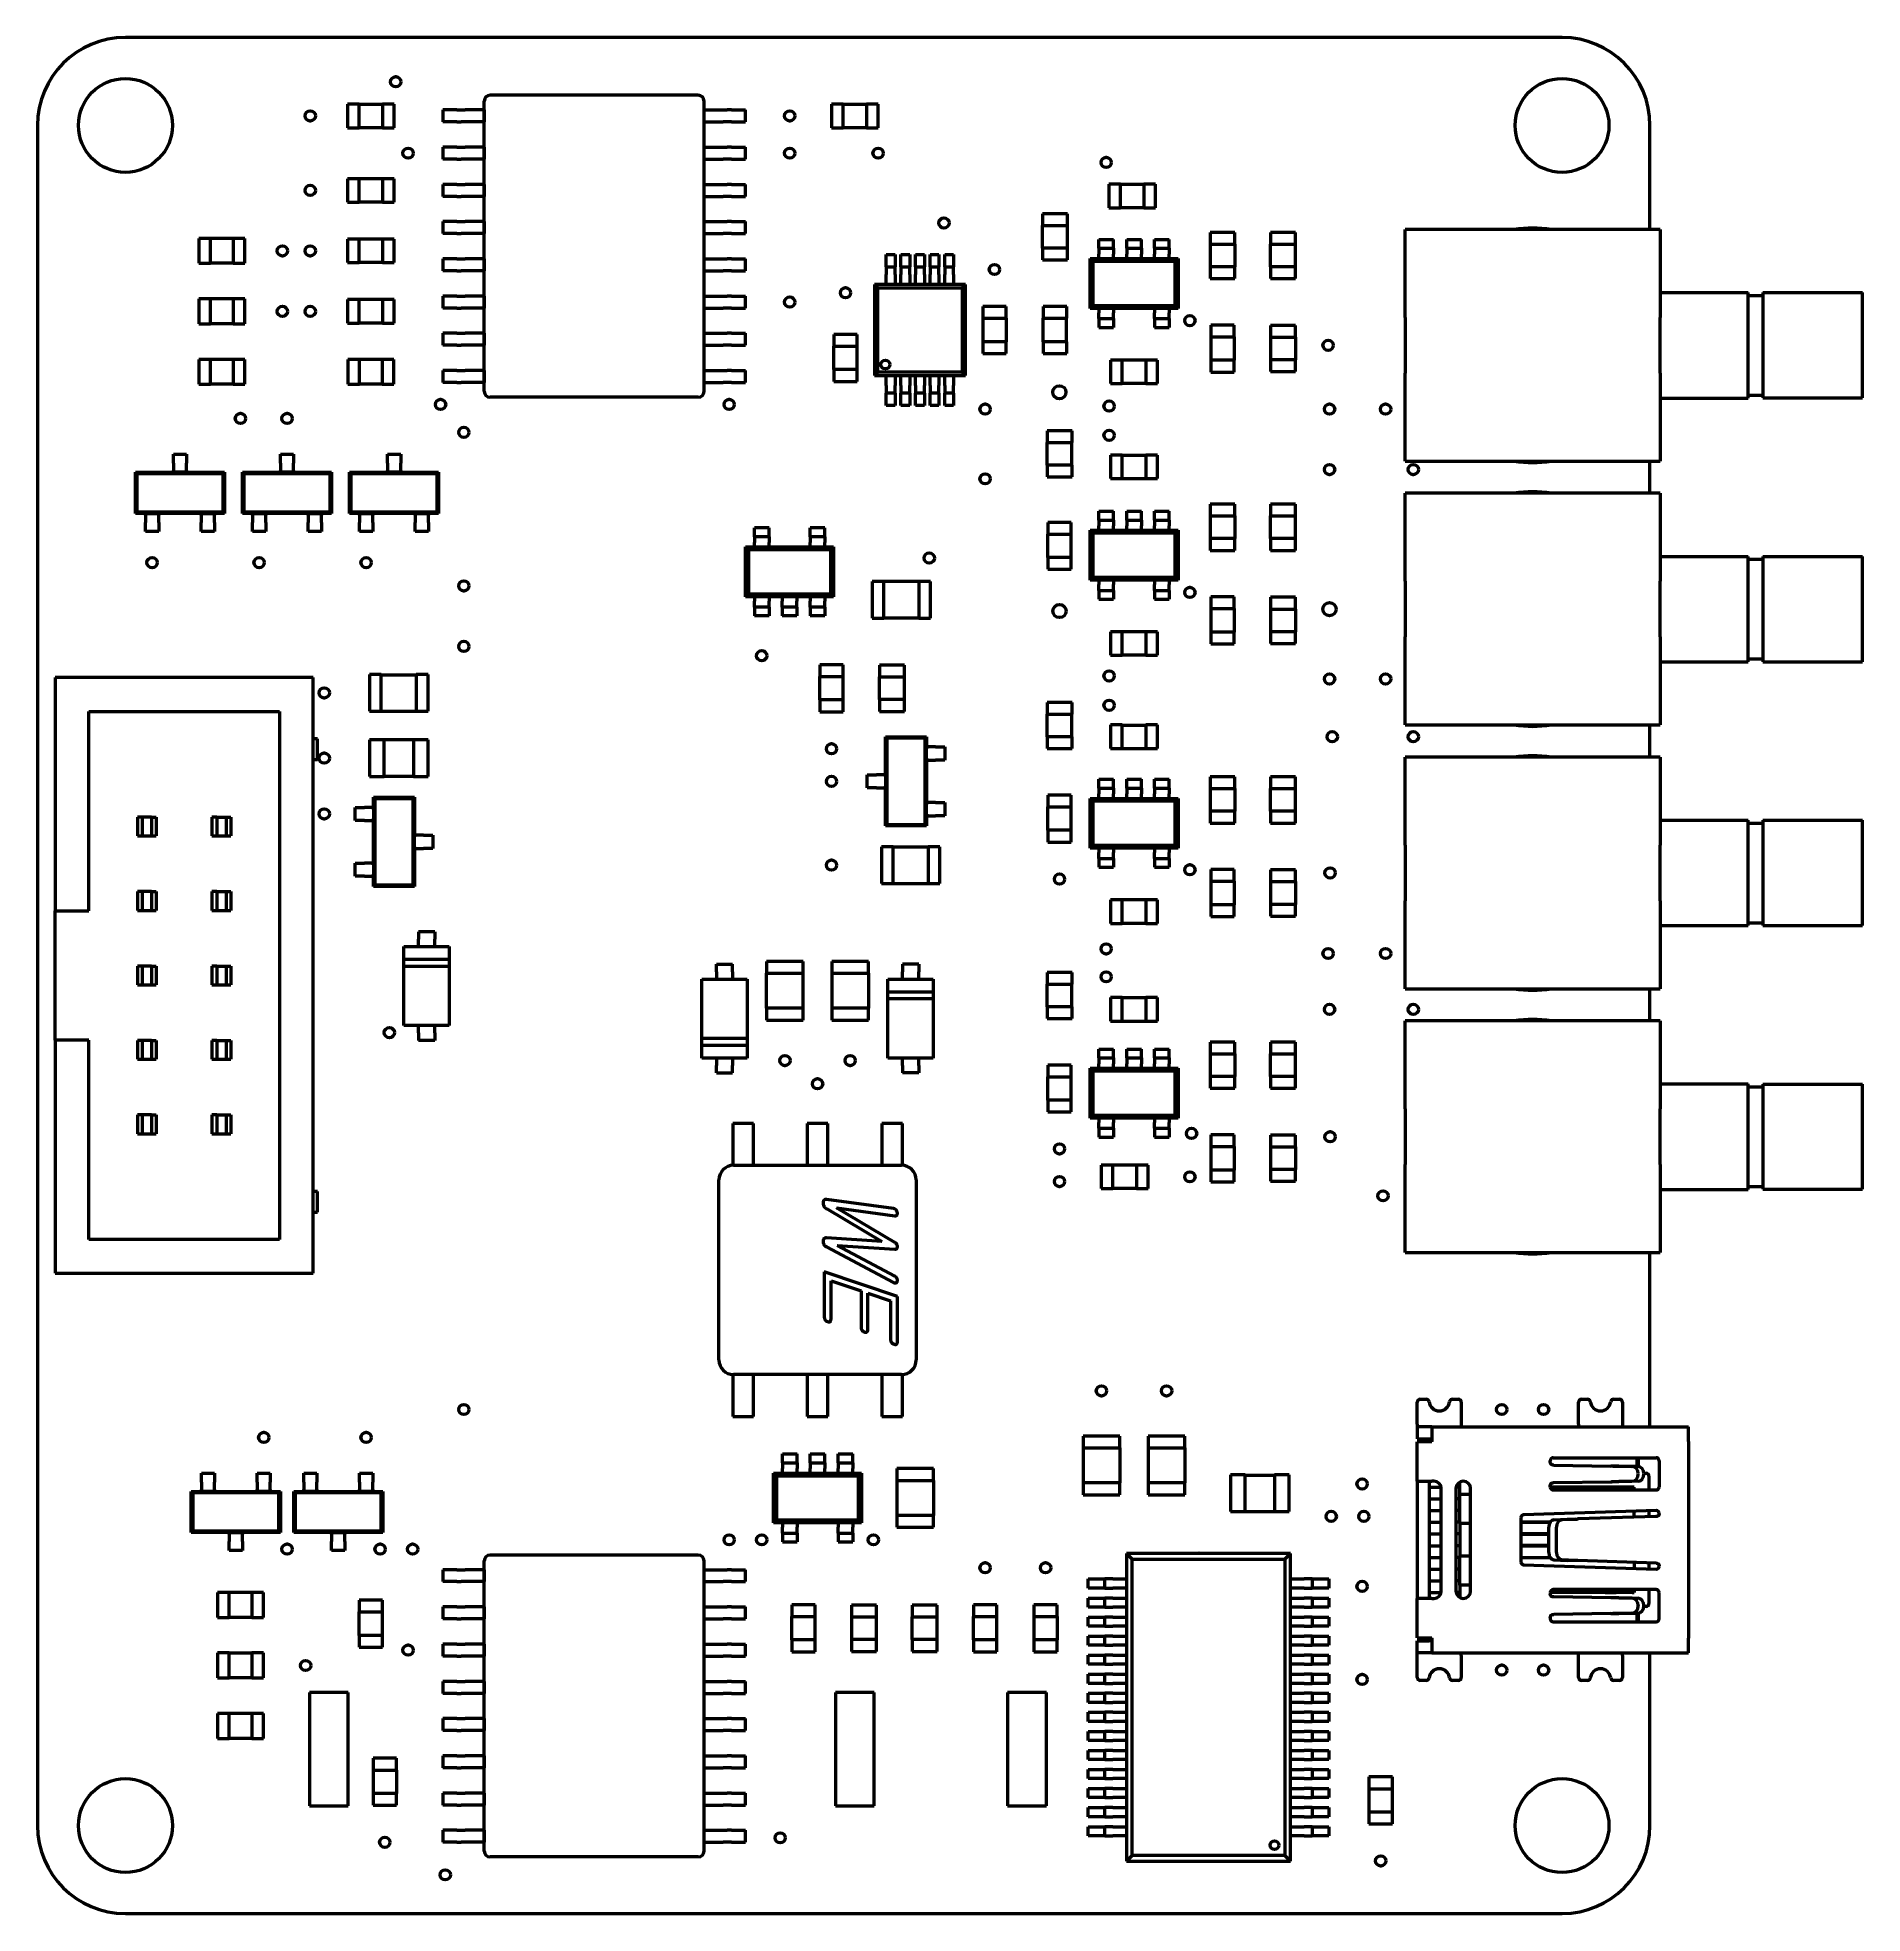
# Model space of a CAD drawing. Header units: inches. Extents: x 15.92 to 18.37, y 10.21 to 12.73.
import ezdxf

# ---------------------------------------------------------------- set-up
doc = ezdxf.new("R2010")
doc.units = ezdxf.units.IN
doc.header["$MEASUREMENT"] = 0
doc.layers.add('Visible (ANSI)', color=7, linetype='Continuous', lineweight=50)

msp = doc.modelspace()

# ---------------------------------------------------------------- linework, layer by layer
at = {"layer": 'Visible (ANSI)'}
for p, q in [((17.969, 12.726), (16.0398, 12.726)), ((16.3378, 12.6364), (16.3378, 12.6049)), ((16.3535, 12.6364), (16.3378, 12.6364)), ((16.3535, 12.6049), (16.3535, 12.6364)), ((16.3535, 12.6364), (16.385, 12.6364)), ((16.4008, 12.6364), (16.385, 12.6364)), ((16.385, 12.6364), (16.385, 12.6049)), ((16.4008, 12.6049), (16.4008, 12.6364)), ((16.4848, 12.6288), (16.4658, 12.6288)), ((16.4658, 12.6288), (16.4658, 12.6126)), ((16.4848, 12.6288), (16.4905, 12.6288)), ((16.4905, 12.6288), (16.4962, 12.6288)), ((16.5121, 12.6288), (16.4962, 12.6288)), ((16.5216, 12.6288), (16.5121, 12.6288)), ((16.5216, 12.2508), (16.5216, 12.6406)), ((16.5216, 12.6288), (16.5216, 12.6126)), ((16.809, 12.6484), (16.5295, 12.6484)), ((16.8169, 12.2508), (16.8169, 12.6406)), ((16.8169, 12.6288), (16.8265, 12.6288)), ((16.8169, 12.6126), (16.8169, 12.6288)), ((16.8265, 12.6288), (16.8424, 12.6288)), ((16.8424, 12.6288), (16.848, 12.6288)), ((16.8538, 12.6288), (16.848, 12.6288)), ((16.8538, 12.6288), (16.8727, 12.6288)), ((16.8727, 12.6126), (16.8727, 12.6288)), ((16.9878, 12.6364), (16.9878, 12.6049)), ((17.0035, 12.6364), (16.9878, 12.6364)), ((17.0035, 12.6049), (17.0035, 12.6364)), ((17.0035, 12.6364), (17.035, 12.6364)), ((17.0508, 12.6364), (17.035, 12.6364)), ((17.035, 12.6364), (17.035, 12.6049)), ((17.0508, 12.6049), (17.0508, 12.6364)), ((15.9217, 12.6079), (15.9217, 10.3244)), ((16.3378, 12.6049), (16.3535, 12.6049)), ((16.3535, 12.605), (16.385, 12.605)), ((16.385, 12.6049), (16.4008, 12.6049)), ((16.4848, 12.6126), (16.4658, 12.6126)), ((16.4848, 12.6126), (16.4905, 12.6126)), ((16.4962, 12.6126), (16.4905, 12.6126)), ((16.5121, 12.6126), (16.4962, 12.6126)), ((16.5216, 12.6126), (16.5121, 12.6126)), ((16.8169, 12.6126), (16.8265, 12.6126)), ((16.8265, 12.6126), (16.8424, 12.6126)), ((16.848, 12.6126), (16.8424, 12.6126)), ((16.8538, 12.6126), (16.848, 12.6126)), ((16.8538, 12.6126), (16.8727, 12.6126)), ((16.9878, 12.6049), (17.0035, 12.6049)), ((17.0035, 12.605), (17.035, 12.605)), ((17.035, 12.6049), (17.0508, 12.6049)), ((18.0871, 12.4681), (18.0871, 12.6079)), ((16.4848, 12.5788), (16.4658, 12.5788)), ((16.4658, 12.5788), (16.4658, 12.5626)), ((16.4848, 12.5788), (16.4905, 12.5788)), ((16.4905, 12.5788), (16.4962, 12.5788)), ((16.5121, 12.5788), (16.4962, 12.5788)), ((16.5216, 12.5788), (16.5121, 12.5788)), ((16.5216, 12.5788), (16.5216, 12.5626)), ((16.8169, 12.5788), (16.8265, 12.5788)), ((16.8169, 12.5626), (16.8169, 12.5788)), ((16.8265, 12.5788), (16.8424, 12.5788)), ((16.8424, 12.5788), (16.848, 12.5788)), ((16.8538, 12.5788), (16.848, 12.5788)), ((16.8538, 12.5788), (16.8727, 12.5788)), ((16.8727, 12.5626), (16.8727, 12.5788)), ((16.4848, 12.5626), (16.4658, 12.5626)), ((16.4848, 12.5626), (16.4905, 12.5626)), ((16.4962, 12.5626), (16.4905, 12.5626)), ((16.5121, 12.5626), (16.4962, 12.5626)), ((16.5216, 12.5626), (16.5121, 12.5626)), ((16.8169, 12.5626), (16.8265, 12.5626)), ((16.8265, 12.5626), (16.8424, 12.5626)), ((16.848, 12.5626), (16.8424, 12.5626)), ((16.8538, 12.5626), (16.848, 12.5626)), ((16.8538, 12.5626), (16.8727, 12.5626)), ((16.3535, 12.5364), (16.3378, 12.5364)), ((16.3378, 12.5364), (16.3378, 12.5049)), ((16.3535, 12.5049), (16.3535, 12.5364)), ((16.385, 12.5364), (16.3535, 12.5364)), ((16.4008, 12.5364), (16.385, 12.5364)), ((16.385, 12.5364), (16.385, 12.5049)), ((16.4008, 12.5049), (16.4008, 12.5364)), ((16.4848, 12.5288), (16.4658, 12.5288)), ((16.4658, 12.5288), (16.4658, 12.5126)), ((16.4848, 12.5288), (16.4905, 12.5288)), ((16.4905, 12.5288), (16.4962, 12.5288)), ((16.5121, 12.5288), (16.4962, 12.5288)), ((16.5216, 12.5288), (16.5121, 12.5288)), ((16.5216, 12.5288), (16.5216, 12.5126)), ((16.8169, 12.5288), (16.8265, 12.5288)), ((16.8169, 12.5126), (16.8169, 12.5288)), ((16.8265, 12.5288), (16.8424, 12.5288)), ((16.8424, 12.5288), (16.848, 12.5288)), ((16.8538, 12.5288), (16.848, 12.5288)), ((16.8538, 12.5288), (16.8727, 12.5288)), ((16.8727, 12.5126), (16.8727, 12.5288)), ((17.3603, 12.5289), (17.3603, 12.4974)), ((17.376, 12.5289), (17.3603, 12.5289)), ((17.376, 12.4974), (17.376, 12.5289)), ((17.376, 12.5289), (17.4075, 12.5289)), ((17.4232, 12.5289), (17.4075, 12.5289)), ((17.4075, 12.5289), (17.4075, 12.4974)), ((17.4232, 12.4974), (17.4232, 12.5289)), ((16.3378, 12.5049), (16.3535, 12.5049)), ((16.385, 12.505), (16.3535, 12.505)), ((16.385, 12.5049), (16.4008, 12.5049)), ((16.4848, 12.5126), (16.4658, 12.5126)), ((16.4848, 12.5126), (16.4905, 12.5126)), ((16.4962, 12.5126), (16.4905, 12.5126)), ((16.5121, 12.5126), (16.4962, 12.5126)), ((16.5216, 12.5126), (16.5121, 12.5126)), ((16.8169, 12.5126), (16.8265, 12.5126)), ((16.8265, 12.5126), (16.8424, 12.5126)), ((16.848, 12.5126), (16.8424, 12.5126)), ((16.8538, 12.5126), (16.848, 12.5126)), ((16.8538, 12.5126), (16.8727, 12.5126)), ((16.4848, 12.4788), (16.4658, 12.4788)), ((16.4658, 12.4788), (16.4658, 12.4626)), ((16.4848, 12.4788), (16.4905, 12.4788)), ((16.4905, 12.4788), (16.4962, 12.4788)), ((16.5121, 12.4788), (16.4962, 12.4788)), ((16.5216, 12.4788), (16.5121, 12.4788)), ((16.5216, 12.4788), (16.5216, 12.4626)), ((16.8169, 12.4788), (16.8265, 12.4788)), ((16.8169, 12.4626), (16.8169, 12.4788)), ((16.8265, 12.4788), (16.8424, 12.4788)), ((16.8424, 12.4788), (16.848, 12.4788)), ((16.8538, 12.4788), (16.848, 12.4788)), ((16.8538, 12.4788), (16.8727, 12.4788)), ((16.8727, 12.4626), (16.8727, 12.4788)), ((17.2713, 12.4892), (17.2713, 12.4735)), ((17.3047, 12.4892), (17.2713, 12.4892)), ((17.2713, 12.4735), (17.3047, 12.4735)), ((17.2713, 12.4429), (17.2713, 12.4735)), ((17.3047, 12.4735), (17.3047, 12.4892)), ((17.3047, 12.4429), (17.3047, 12.4735)), ((17.3603, 12.4974), (17.376, 12.4974)), ((17.376, 12.4975), (17.4075, 12.4975)), ((17.4075, 12.4974), (17.4232, 12.4974)), ((16.154, 12.4562), (16.1383, 12.4562)), ((16.1383, 12.4562), (16.1383, 12.4227)), ((16.154, 12.4227), (16.154, 12.4562)), ((16.1845, 12.4561), (16.154, 12.4561)), ((16.2003, 12.4562), (16.1845, 12.4562)), ((16.1845, 12.4562), (16.1845, 12.4227)), ((16.2003, 12.4227), (16.2003, 12.4562)), ((16.3535, 12.4552), (16.3378, 12.4552)), ((16.3378, 12.4552), (16.3378, 12.4237)), ((16.3535, 12.4237), (16.3535, 12.4552)), ((16.385, 12.4551), (16.3535, 12.4551)), ((16.4008, 12.4552), (16.385, 12.4552)), ((16.385, 12.4552), (16.385, 12.4237)), ((16.4008, 12.4237), (16.4008, 12.4552)), ((16.4848, 12.4626), (16.4658, 12.4626)), ((16.4848, 12.4626), (16.4905, 12.4626)), ((16.4962, 12.4626), (16.4905, 12.4626)), ((16.5121, 12.4626), (16.4962, 12.4626)), ((16.5216, 12.4626), (16.5121, 12.4626)), ((16.8169, 12.4626), (16.8265, 12.4626)), ((16.8265, 12.4626), (16.8424, 12.4626)), ((16.848, 12.4626), (16.8424, 12.4626)), ((16.8538, 12.4626), (16.848, 12.4626)), ((16.8538, 12.4626), (16.8727, 12.4626)), ((17.347, 12.4547), (17.3667, 12.4547)), ((17.347, 12.4469), (17.347, 12.4547)), ((17.3667, 12.4469), (17.3667, 12.4547)), ((17.3844, 12.4547), (17.4041, 12.4547)), ((17.3844, 12.4469), (17.3844, 12.4547)), ((17.4041, 12.4469), (17.4041, 12.4547)), ((17.4218, 12.4547), (17.4415, 12.4547)), ((17.4218, 12.4469), (17.4218, 12.4547)), ((17.4415, 12.4469), (17.4415, 12.4547)), ((17.5297, 12.4642), (17.4963, 12.4642)), ((17.4963, 12.4642), (17.4963, 12.4484)), ((17.4963, 12.4484), (17.5297, 12.4484)), ((17.4963, 12.4484), (17.4963, 12.4179)), ((17.5297, 12.4484), (17.5297, 12.4642)), ((17.5297, 12.4484), (17.5297, 12.4179)), ((17.5775, 12.4642), (17.5775, 12.4484)), ((17.611, 12.4642), (17.5775, 12.4642)), ((17.5775, 12.4484), (17.611, 12.4484)), ((17.5775, 12.4179), (17.5775, 12.4484)), ((17.6109, 12.4179), (17.6109, 12.4484)), ((17.611, 12.4484), (17.611, 12.4642)), ((17.7583, 12.35), (17.7583, 12.4681)), ((18.1008, 12.4681), (17.7583, 12.4681)), ((18.1008, 12.4681), (18.1008, 12.35)), ((16.1383, 12.4227), (16.154, 12.4227)), ((16.1845, 12.4227), (16.154, 12.4227)), ((16.1845, 12.4227), (16.2003, 12.4227)), ((16.3378, 12.4237), (16.3535, 12.4237)), ((16.385, 12.4237), (16.3535, 12.4237)), ((16.385, 12.4237), (16.4008, 12.4237)), ((16.4848, 12.4288), (16.4658, 12.4288)), ((16.4658, 12.4288), (16.4658, 12.4126)), ((16.4848, 12.4288), (16.4905, 12.4288)), ((16.4905, 12.4288), (16.4962, 12.4288)), ((16.5121, 12.4288), (16.4962, 12.4288)), ((16.5216, 12.4288), (16.5121, 12.4288)), ((16.5216, 12.4288), (16.5216, 12.4126)), ((16.8169, 12.4288), (16.8265, 12.4288)), ((16.8169, 12.4126), (16.8169, 12.4288)), ((16.8265, 12.4288), (16.8424, 12.4288)), ((16.8424, 12.4288), (16.848, 12.4288)), ((16.8538, 12.4288), (16.848, 12.4288)), ((16.8538, 12.4288), (16.8727, 12.4288)), ((16.8727, 12.4126), (16.8727, 12.4288)), ((17.0615, 12.4208), (17.0615, 12.4345)), ((17.0615, 12.4345), (17.0733, 12.4345)), ((17.0733, 12.4345), (17.0733, 12.4208)), ((17.0812, 12.4208), (17.0812, 12.4345)), ((17.0812, 12.4345), (17.093, 12.4345)), ((17.093, 12.4345), (17.093, 12.4208)), ((17.1008, 12.4208), (17.1008, 12.4345)), ((17.1008, 12.4345), (17.1127, 12.4345)), ((17.1127, 12.4345), (17.1127, 12.4208)), ((17.1205, 12.4208), (17.1205, 12.4345)), ((17.1205, 12.4345), (17.1323, 12.4345)), ((17.1323, 12.4345), (17.1323, 12.4208)), ((17.1402, 12.4208), (17.1402, 12.4345)), ((17.1402, 12.4345), (17.152, 12.4345)), ((17.152, 12.4345), (17.152, 12.4208)), ((17.2713, 12.4429), (17.2713, 12.4272)), ((17.3047, 12.4429), (17.2713, 12.4429)), ((17.2713, 12.4272), (17.3047, 12.4272)), ((17.3047, 12.4272), (17.3047, 12.4429)), ((17.3352, 12.4291), (17.347, 12.4291)), ((17.3391, 12.4252), (17.3352, 12.4291)), ((17.3352, 12.3622), (17.3352, 12.4291)), ((17.3391, 12.4252), (17.3391, 12.3662)), ((17.4494, 12.4252), (17.3391, 12.4252)), ((17.347, 12.4429), (17.347, 12.4469)), ((17.347, 12.4429), (17.3667, 12.4429)), ((17.347, 12.4429), (17.347, 12.4351)), ((17.347, 12.4291), (17.347, 12.4351)), ((17.347, 12.4291), (17.3667, 12.4291)), ((17.3667, 12.4429), (17.3667, 12.4469)), ((17.3667, 12.4429), (17.3667, 12.4351)), ((17.3667, 12.4291), (17.3667, 12.4351)), ((17.3667, 12.4291), (17.3844, 12.4291)), ((17.3844, 12.4429), (17.3844, 12.4469)), ((17.3844, 12.4429), (17.4041, 12.4429)), ((17.3844, 12.4429), (17.3844, 12.4351)), ((17.3844, 12.4291), (17.3844, 12.4351)), ((17.3844, 12.4291), (17.4041, 12.4291)), ((17.4041, 12.4429), (17.4041, 12.4469)), ((17.4041, 12.4429), (17.4041, 12.4351)), ((17.4041, 12.4291), (17.4041, 12.4351)), ((17.4041, 12.4291), (17.4218, 12.4291)), ((17.4218, 12.4429), (17.4218, 12.4469)), ((17.4218, 12.4429), (17.4415, 12.4429)), ((17.4218, 12.4429), (17.4218, 12.4351)), ((17.4218, 12.4291), (17.4218, 12.4351)), ((17.4218, 12.4291), (17.4415, 12.4291)), ((17.4415, 12.4429), (17.4415, 12.4469)), ((17.4415, 12.4429), (17.4415, 12.4351)), ((17.4415, 12.4291), (17.4415, 12.4351)), ((17.4415, 12.4291), (17.4533, 12.4291)), ((17.4533, 12.4291), (17.4494, 12.4252)), ((17.4494, 12.3662), (17.4494, 12.4252)), ((17.4533, 12.4291), (17.4533, 12.3622)), ((16.4848, 12.4126), (16.4658, 12.4126)), ((16.4848, 12.4126), (16.4905, 12.4126)), ((16.4962, 12.4126), (16.4905, 12.4126)), ((16.5121, 12.4126), (16.4962, 12.4126)), ((16.5216, 12.4126), (16.5121, 12.4126)), ((16.8169, 12.4126), (16.8265, 12.4126)), ((16.8265, 12.4126), (16.8424, 12.4126)), ((16.848, 12.4126), (16.8424, 12.4126)), ((16.8538, 12.4126), (16.848, 12.4126)), ((16.8538, 12.4126), (16.8727, 12.4126)), ((17.0615, 12.4181), (17.0615, 12.4208)), ((17.0615, 12.4181), (17.0615, 12.4076)), ((17.0615, 12.4181), (17.0733, 12.4181)), ((17.0615, 12.3942), (17.0615, 12.4076)), ((17.0733, 12.4208), (17.0733, 12.4181)), ((17.0733, 12.4076), (17.0733, 12.4181)), ((17.0733, 12.4076), (17.0733, 12.3942)), ((17.0812, 12.4181), (17.0812, 12.4208)), ((17.0812, 12.4181), (17.0812, 12.4076)), ((17.0812, 12.4181), (17.093, 12.4181)), ((17.0812, 12.3942), (17.0812, 12.4076)), ((17.093, 12.4208), (17.093, 12.4181)), ((17.093, 12.4076), (17.093, 12.4181)), ((17.093, 12.4076), (17.093, 12.3942)), ((17.1008, 12.4181), (17.1008, 12.4208)), ((17.1008, 12.4181), (17.1008, 12.4076)), ((17.1008, 12.4181), (17.1127, 12.4181)), ((17.1008, 12.3942), (17.1008, 12.4076)), ((17.1127, 12.4208), (17.1127, 12.4181)), ((17.1127, 12.4076), (17.1127, 12.4181)), ((17.1127, 12.4076), (17.1127, 12.3942)), ((17.1205, 12.4181), (17.1205, 12.4208)), ((17.1205, 12.4181), (17.1205, 12.4076)), ((17.1205, 12.4181), (17.1323, 12.4181)), ((17.1205, 12.3942), (17.1205, 12.4076)), ((17.1323, 12.4208), (17.1323, 12.4181)), ((17.1323, 12.4076), (17.1323, 12.4181)), ((17.1323, 12.4076), (17.1323, 12.3942)), ((17.1402, 12.4181), (17.1402, 12.4208)), ((17.1402, 12.4181), (17.1402, 12.4076)), ((17.1402, 12.4181), (17.152, 12.4181)), ((17.1402, 12.3942), (17.1402, 12.4076)), ((17.152, 12.4208), (17.152, 12.4181)), ((17.152, 12.4076), (17.152, 12.4181)), ((17.152, 12.4076), (17.152, 12.3942)), ((17.5297, 12.4179), (17.4963, 12.4179)), ((17.4963, 12.4179), (17.4963, 12.4022)), ((17.4963, 12.4022), (17.5297, 12.4022)), ((17.5297, 12.4022), (17.5297, 12.4179)), ((17.5775, 12.4179), (17.5775, 12.4022)), ((17.611, 12.4179), (17.5775, 12.4179)), ((17.5775, 12.4022), (17.611, 12.4022)), ((17.611, 12.4022), (17.611, 12.4179)), ((16.154, 12.3749), (16.1383, 12.3749)), ((16.1383, 12.3749), (16.1383, 12.3415)), ((16.154, 12.3415), (16.154, 12.3749)), ((16.1845, 12.3749), (16.154, 12.3749)), ((16.2003, 12.3749), (16.1845, 12.3749)), ((16.1845, 12.3749), (16.1845, 12.3415)), ((16.2003, 12.3415), (16.2003, 12.3749)), ((16.3535, 12.3739), (16.3378, 12.3739)), ((16.3378, 12.3739), (16.3378, 12.3425)), ((16.3535, 12.3425), (16.3535, 12.3739)), ((16.385, 12.3739), (16.3535, 12.3739)), ((16.4008, 12.3739), (16.385, 12.3739)), ((16.385, 12.3739), (16.385, 12.3425)), ((16.4008, 12.3425), (16.4008, 12.3739)), ((16.4848, 12.3788), (16.4658, 12.3788)), ((16.4658, 12.3788), (16.4658, 12.3626)), ((16.4848, 12.3788), (16.4905, 12.3788)), ((16.4905, 12.3788), (16.4962, 12.3788)), ((16.5121, 12.3788), (16.4962, 12.3788)), ((16.5216, 12.3788), (16.5121, 12.3788)), ((16.5216, 12.3788), (16.5216, 12.3626)), ((16.8169, 12.3788), (16.8265, 12.3788)), ((16.8169, 12.3626), (16.8169, 12.3788)), ((16.8265, 12.3788), (16.8424, 12.3788)), ((16.8424, 12.3788), (16.848, 12.3788)), ((16.8538, 12.3788), (16.848, 12.3788)), ((16.8538, 12.3788), (16.8727, 12.3788)), ((16.8727, 12.3626), (16.8727, 12.3788)), ((17.1678, 12.3942), (17.0457, 12.3942)), ((17.0457, 12.3942), (17.0501, 12.3899)), ((17.0457, 12.3942), (17.0457, 12.2721)), ((17.0501, 12.3899), (17.1634, 12.3899)), ((17.0501, 12.2765), (17.0501, 12.3899)), ((17.1634, 12.3899), (17.1678, 12.3942)), ((17.1634, 12.3899), (17.1634, 12.2765)), ((17.1678, 12.2721), (17.1678, 12.3942)), ((18.1008, 12.3835), (18.219, 12.3835)), ((18.219, 12.2417), (18.219, 12.3835)), ((18.219, 12.3795), (18.2386, 12.3795)), ((18.2386, 12.3833), (18.2386, 12.242)), ((18.2386, 12.3833), (18.3725, 12.3833)), ((18.3725, 12.242), (18.3725, 12.3833)), ((16.4848, 12.3626), (16.4658, 12.3626)), ((16.4848, 12.3626), (16.4905, 12.3626)), ((16.4962, 12.3626), (16.4905, 12.3626)), ((16.5121, 12.3626), (16.4962, 12.3626)), ((16.5216, 12.3626), (16.5121, 12.3626)), ((16.8169, 12.3626), (16.8265, 12.3626)), ((16.8265, 12.3626), (16.8424, 12.3626)), ((16.848, 12.3626), (16.8424, 12.3626)), ((16.8538, 12.3626), (16.848, 12.3626)), ((16.8538, 12.3626), (16.8727, 12.3626)), ((17.2225, 12.3647), (17.191, 12.3647)), ((17.191, 12.3647), (17.191, 12.3489)), ((17.191, 12.3489), (17.2225, 12.3489)), ((17.191, 12.3489), (17.191, 12.3174)), ((17.2225, 12.3489), (17.2225, 12.3647)), ((17.2225, 12.3489), (17.2225, 12.3174)), ((17.2723, 12.3647), (17.2723, 12.3489)), ((17.3038, 12.3647), (17.2723, 12.3647)), ((17.2723, 12.3489), (17.3038, 12.3489)), ((17.2723, 12.3174), (17.2723, 12.3489)), ((17.3037, 12.3174), (17.3037, 12.3489)), ((17.3038, 12.3489), (17.3038, 12.3647)), ((17.3391, 12.3662), (17.3352, 12.3622)), ((17.347, 12.3622), (17.3352, 12.3622)), ((17.3391, 12.3662), (17.4494, 12.3662)), ((17.3667, 12.3622), (17.347, 12.3622)), ((17.347, 12.3622), (17.347, 12.3563)), ((17.347, 12.3484), (17.347, 12.3563)), ((17.347, 12.3484), (17.347, 12.3445)), ((17.347, 12.3484), (17.3667, 12.3484)), ((17.4218, 12.3622), (17.3667, 12.3622)), ((17.3667, 12.3622), (17.3667, 12.3563)), ((17.3667, 12.3484), (17.3667, 12.3563)), ((17.3667, 12.3484), (17.3667, 12.3445)), ((17.4415, 12.3622), (17.4218, 12.3622)), ((17.4218, 12.3622), (17.4218, 12.3563)), ((17.4218, 12.3484), (17.4218, 12.3563)), ((17.4218, 12.3484), (17.4218, 12.3445)), ((17.4218, 12.3484), (17.4415, 12.3484)), ((17.4533, 12.3622), (17.4415, 12.3622)), ((17.4415, 12.3622), (17.4415, 12.3563)), ((17.4415, 12.3484), (17.4415, 12.3563)), ((17.4415, 12.3484), (17.4415, 12.3445)), ((17.4533, 12.3622), (17.4494, 12.3662)), ((17.7583, 12.35), (17.7583, 12.2752)), ((18.1008, 12.2752), (18.1008, 12.35)), ((16.1383, 12.3415), (16.154, 12.3415)), ((16.1845, 12.3415), (16.154, 12.3415)), ((16.1845, 12.3415), (16.2003, 12.3415)), ((16.3378, 12.3425), (16.3535, 12.3425)), ((16.385, 12.3425), (16.3535, 12.3425)), ((16.385, 12.3425), (16.4008, 12.3425)), ((16.4848, 12.3288), (16.4658, 12.3288)), ((16.4658, 12.3288), (16.4658, 12.3126)), ((16.4848, 12.3288), (16.4905, 12.3288)), ((16.4905, 12.3288), (16.4962, 12.3288)), ((16.5121, 12.3288), (16.4962, 12.3288)), ((16.5216, 12.3288), (16.5121, 12.3288)), ((16.5216, 12.3288), (16.5216, 12.3126)), ((16.8169, 12.3288), (16.8265, 12.3288)), ((16.8169, 12.3126), (16.8169, 12.3288)), ((16.8265, 12.3288), (16.8424, 12.3288)), ((16.8424, 12.3288), (16.848, 12.3288)), ((16.8538, 12.3288), (16.848, 12.3288)), ((16.8538, 12.3288), (16.8727, 12.3288)), ((16.8727, 12.3126), (16.8727, 12.3288)), ((16.991, 12.3272), (16.991, 12.3114)), ((17.0225, 12.3272), (16.991, 12.3272)), ((17.0225, 12.3114), (17.0225, 12.3272)), ((17.347, 12.3445), (17.347, 12.3366)), ((17.347, 12.3366), (17.3667, 12.3366)), ((17.3667, 12.3445), (17.3667, 12.3366)), ((17.4218, 12.3445), (17.4218, 12.3366)), ((17.4218, 12.3366), (17.4415, 12.3366)), ((17.4415, 12.3445), (17.4415, 12.3366)), ((17.5288, 12.3397), (17.4973, 12.3397)), ((17.4973, 12.3397), (17.4973, 12.3239)), ((17.4973, 12.3239), (17.5288, 12.3239)), ((17.4973, 12.3239), (17.4973, 12.2925)), ((17.5287, 12.3239), (17.5287, 12.2925)), ((17.5288, 12.3239), (17.5288, 12.3397)), ((17.611, 12.3392), (17.5775, 12.3392)), ((17.5775, 12.3392), (17.5775, 12.3235)), ((17.5775, 12.3235), (17.611, 12.3235)), ((17.5775, 12.3235), (17.5775, 12.2929)), ((17.6109, 12.3235), (17.6109, 12.2929)), ((17.611, 12.3235), (17.611, 12.3392)), ((16.4848, 12.3126), (16.4658, 12.3126)), ((16.4848, 12.3126), (16.4905, 12.3126)), ((16.4962, 12.3126), (16.4905, 12.3126)), ((16.5121, 12.3126), (16.4962, 12.3126)), ((16.5216, 12.3126), (16.5121, 12.3126)), ((16.8169, 12.3126), (16.8265, 12.3126)), ((16.8265, 12.3126), (16.8424, 12.3126)), ((16.848, 12.3126), (16.8424, 12.3126)), ((16.8538, 12.3126), (16.848, 12.3126)), ((16.8538, 12.3126), (16.8727, 12.3126)), ((16.991, 12.3114), (17.0225, 12.3114)), ((16.991, 12.2799), (16.991, 12.3114)), ((17.0225, 12.2799), (17.0225, 12.3114)), ((17.2225, 12.3174), (17.191, 12.3174)), ((17.191, 12.3174), (17.191, 12.3017)), ((17.191, 12.3017), (17.2225, 12.3017)), ((17.2225, 12.3017), (17.2225, 12.3174)), ((17.2723, 12.3174), (17.2723, 12.3017)), ((17.3038, 12.3174), (17.2723, 12.3174)), ((17.2723, 12.3017), (17.3038, 12.3017)), ((17.3038, 12.3017), (17.3038, 12.3174)), ((16.154, 12.2937), (16.1383, 12.2937)), ((16.1383, 12.2937), (16.1383, 12.2602)), ((16.154, 12.2602), (16.154, 12.2937)), ((16.1845, 12.2936), (16.154, 12.2936)), ((16.2003, 12.2937), (16.1845, 12.2937)), ((16.1845, 12.2937), (16.1845, 12.2602)), ((16.2003, 12.2602), (16.2003, 12.2937)), ((16.354, 12.2937), (16.3383, 12.2937)), ((16.3383, 12.2937), (16.3383, 12.2602)), ((16.354, 12.2602), (16.354, 12.2937)), ((16.3845, 12.2936), (16.354, 12.2936)), ((16.4003, 12.2937), (16.3845, 12.2937)), ((16.3845, 12.2937), (16.3845, 12.2602)), ((16.4003, 12.2602), (16.4003, 12.2937)), ((16.4848, 12.2788), (16.4658, 12.2788)), ((16.4658, 12.2788), (16.4658, 12.2626)), ((16.4848, 12.2788), (16.4905, 12.2788)), ((16.4905, 12.2788), (16.4962, 12.2788)), ((16.5121, 12.2788), (16.4962, 12.2788)), ((16.5216, 12.2788), (16.5121, 12.2788)), ((16.5216, 12.2788), (16.5216, 12.2626)), ((16.8169, 12.2788), (16.8265, 12.2788)), ((16.8169, 12.2626), (16.8169, 12.2788)), ((16.8265, 12.2788), (16.8424, 12.2788)), ((16.8424, 12.2788), (16.848, 12.2788)), ((16.8538, 12.2788), (16.848, 12.2788)), ((16.8538, 12.2788), (16.8727, 12.2788)), ((16.8727, 12.2626), (16.8727, 12.2788)), ((16.991, 12.2799), (16.991, 12.2642)), ((17.0225, 12.2799), (16.991, 12.2799)), ((17.0225, 12.2642), (17.0225, 12.2799)), ((17.0457, 12.2721), (17.0501, 12.2765)), ((17.0457, 12.2721), (17.1678, 12.2721)), ((17.1634, 12.2765), (17.0501, 12.2765)), ((17.0615, 12.2587), (17.0615, 12.2721)), ((17.0733, 12.2721), (17.0733, 12.2587)), ((17.0812, 12.2587), (17.0812, 12.2721)), ((17.093, 12.2721), (17.093, 12.2587)), ((17.1008, 12.2587), (17.1008, 12.2721)), ((17.1127, 12.2721), (17.1127, 12.2587)), ((17.1205, 12.2587), (17.1205, 12.2721)), ((17.1323, 12.2721), (17.1323, 12.2587)), ((17.1402, 12.2587), (17.1402, 12.2721)), ((17.152, 12.2721), (17.152, 12.2587)), ((17.1678, 12.2721), (17.1634, 12.2765)), ((17.3785, 12.2927), (17.3627, 12.2927)), ((17.3627, 12.2927), (17.3627, 12.2612)), ((17.3785, 12.2612), (17.3785, 12.2927)), ((17.41, 12.2926), (17.3785, 12.2926)), ((17.4257, 12.2927), (17.41, 12.2927)), ((17.41, 12.2927), (17.41, 12.2612)), ((17.4257, 12.2612), (17.4257, 12.2927)), ((17.5288, 12.2925), (17.4973, 12.2925)), ((17.4973, 12.2925), (17.4973, 12.2767)), ((17.4973, 12.2767), (17.5288, 12.2767)), ((17.5288, 12.2767), (17.5288, 12.2925)), ((17.611, 12.2929), (17.5775, 12.2929)), ((17.5775, 12.2929), (17.5775, 12.2772)), ((17.5775, 12.2772), (17.611, 12.2772)), ((17.611, 12.2772), (17.611, 12.2929)), ((17.7583, 12.1571), (17.7583, 12.2752)), ((18.1008, 12.2752), (18.1008, 12.1571)), ((16.1383, 12.2602), (16.154, 12.2602)), ((16.1845, 12.2602), (16.154, 12.2602)), ((16.1845, 12.2602), (16.2003, 12.2602)), ((16.3383, 12.2602), (16.354, 12.2602)), ((16.3845, 12.2602), (16.354, 12.2602)), ((16.3845, 12.2602), (16.4003, 12.2602)), ((16.4848, 12.2626), (16.4658, 12.2626)), ((16.4848, 12.2626), (16.4905, 12.2626)), ((16.4962, 12.2626), (16.4905, 12.2626)), ((16.5121, 12.2626), (16.4962, 12.2626)), ((16.5216, 12.2626), (16.5121, 12.2626)), ((16.8169, 12.2626), (16.8265, 12.2626)), ((16.8265, 12.2626), (16.8424, 12.2626)), ((16.848, 12.2626), (16.8424, 12.2626)), ((16.8538, 12.2626), (16.848, 12.2626)), ((16.8538, 12.2626), (16.8727, 12.2626)), ((16.991, 12.2642), (17.0225, 12.2642)), ((17.0615, 12.2587), (17.0615, 12.2482)), ((17.0733, 12.2482), (17.0615, 12.2482)), ((17.0615, 12.2456), (17.0615, 12.2482)), ((17.0733, 12.2482), (17.0733, 12.2587)), ((17.0733, 12.2482), (17.0733, 12.2456)), ((17.0812, 12.2587), (17.0812, 12.2482)), ((17.093, 12.2482), (17.0812, 12.2482)), ((17.0812, 12.2456), (17.0812, 12.2482)), ((17.093, 12.2482), (17.093, 12.2587)), ((17.093, 12.2482), (17.093, 12.2456)), ((17.1008, 12.2587), (17.1008, 12.2482)), ((17.1127, 12.2482), (17.1008, 12.2482)), ((17.1008, 12.2456), (17.1008, 12.2482)), ((17.1127, 12.2482), (17.1127, 12.2587)), ((17.1127, 12.2482), (17.1127, 12.2456)), ((17.1205, 12.2587), (17.1205, 12.2482)), ((17.1323, 12.2482), (17.1205, 12.2482)), ((17.1205, 12.2456), (17.1205, 12.2482)), ((17.1323, 12.2482), (17.1323, 12.2587)), ((17.1323, 12.2482), (17.1323, 12.2456)), ((17.1402, 12.2587), (17.1402, 12.2482)), ((17.152, 12.2482), (17.1402, 12.2482)), ((17.1402, 12.2456), (17.1402, 12.2482)), ((17.152, 12.2482), (17.152, 12.2587)), ((17.152, 12.2482), (17.152, 12.2456)), ((17.3627, 12.2612), (17.3785, 12.2612)), ((17.41, 12.2612), (17.3785, 12.2612)), ((17.41, 12.2612), (17.4257, 12.2612)), ((18.219, 12.2457), (18.2386, 12.2457)), ((16.809, 12.2429), (16.5295, 12.2429)), ((17.0615, 12.2318), (17.0615, 12.2456)), ((17.0733, 12.2318), (17.0615, 12.2318)), ((17.0733, 12.2456), (17.0733, 12.2318)), ((17.0812, 12.2318), (17.0812, 12.2456)), ((17.093, 12.2318), (17.0812, 12.2318)), ((17.093, 12.2456), (17.093, 12.2318)), ((17.1008, 12.2318), (17.1008, 12.2456)), ((17.1127, 12.2318), (17.1008, 12.2318)), ((17.1127, 12.2456), (17.1127, 12.2318)), ((17.1205, 12.2318), (17.1205, 12.2456)), ((17.1323, 12.2318), (17.1205, 12.2318)), ((17.1323, 12.2456), (17.1323, 12.2318)), ((17.1402, 12.2318), (17.1402, 12.2456)), ((17.152, 12.2318), (17.1402, 12.2318)), ((17.152, 12.2456), (17.152, 12.2318)), ((18.1008, 12.2417), (18.219, 12.2417)), ((18.2386, 12.242), (18.3725, 12.242)), ((17.2775, 12.1979), (17.2775, 12.1822)), ((17.311, 12.1979), (17.2775, 12.1979)), ((17.311, 12.1822), (17.311, 12.1979)), ((17.2775, 12.1822), (17.311, 12.1822)), ((17.2775, 12.1517), (17.2775, 12.1822)), ((17.3109, 12.1517), (17.3109, 12.1822)), ((16.1042, 12.157), (16.1042, 12.1664)), ((16.1042, 12.1664), (16.1219, 12.1664)), ((16.1042, 12.1553), (16.1042, 12.157)), ((16.1042, 12.1541), (16.1042, 12.1553)), ((16.1042, 12.1541), (16.1042, 12.1443)), ((16.1219, 12.1664), (16.1219, 12.157)), ((16.1219, 12.157), (16.1219, 12.1553)), ((16.1219, 12.1553), (16.1219, 12.1541)), ((16.1219, 12.1443), (16.1219, 12.1541)), ((16.2479, 12.157), (16.2479, 12.1664)), ((16.2479, 12.1664), (16.2656, 12.1664)), ((16.2479, 12.1553), (16.2479, 12.157)), ((16.2479, 12.1541), (16.2479, 12.1553)), ((16.2479, 12.1541), (16.2479, 12.1443)), ((16.2656, 12.1664), (16.2656, 12.157)), ((16.2656, 12.157), (16.2656, 12.1553)), ((16.2656, 12.1553), (16.2656, 12.1541)), ((16.2656, 12.1443), (16.2656, 12.1541)), ((16.3916, 12.157), (16.3916, 12.1664)), ((16.3916, 12.1664), (16.4094, 12.1664)), ((16.3916, 12.1553), (16.3916, 12.157)), ((16.3916, 12.1541), (16.3916, 12.1553)), ((16.3916, 12.1541), (16.3916, 12.1443)), ((16.4094, 12.1664), (16.4094, 12.157)), ((16.4094, 12.157), (16.4094, 12.1553)), ((16.4094, 12.1553), (16.4094, 12.1541)), ((16.4094, 12.1443), (16.4094, 12.1541)), ((17.2775, 12.1517), (17.2775, 12.1359)), ((17.311, 12.1517), (17.2775, 12.1517)), ((17.311, 12.1359), (17.311, 12.1517)), ((17.3627, 12.1652), (17.3627, 12.1337)), ((17.3785, 12.1652), (17.3627, 12.1652)), ((17.3785, 12.1337), (17.3785, 12.1652)), ((17.3785, 12.1651), (17.41, 12.1651)), ((17.4257, 12.1652), (17.41, 12.1652)), ((17.41, 12.1652), (17.41, 12.1337)), ((17.4257, 12.1337), (17.4257, 12.1652)), ((17.7583, 12.1571), (18.1008, 12.1571)), ((18.0871, 12.1138), (18.0871, 12.1571)), ((16.0532, 12.142), (16.0551, 12.14)), ((16.0532, 12.0869), (16.0532, 12.142)), ((16.0532, 12.142), (16.1042, 12.142)), ((16.0551, 12.14), (16.0551, 12.0888)), ((16.1709, 12.14), (16.0551, 12.14)), ((16.1042, 12.142), (16.1042, 12.1443)), ((16.1219, 12.142), (16.1042, 12.142)), ((16.1219, 12.1443), (16.1219, 12.142)), ((16.1219, 12.142), (16.1729, 12.142)), ((16.1709, 12.14), (16.1729, 12.142)), ((16.1709, 12.0888), (16.1709, 12.14)), ((16.1729, 12.142), (16.1729, 12.0869)), ((16.1969, 12.142), (16.1989, 12.14)), ((16.1969, 12.0869), (16.1969, 12.142)), ((16.1969, 12.142), (16.2479, 12.142)), ((16.1989, 12.14), (16.1989, 12.0888)), ((16.3146, 12.14), (16.1989, 12.14)), ((16.2479, 12.142), (16.2479, 12.1443)), ((16.2656, 12.142), (16.2479, 12.142)), ((16.2656, 12.1443), (16.2656, 12.142)), ((16.2656, 12.142), (16.3166, 12.142)), ((16.3146, 12.14), (16.3166, 12.142)), ((16.3146, 12.0888), (16.3146, 12.14)), ((16.3166, 12.142), (16.3166, 12.0869)), ((16.3407, 12.142), (16.3426, 12.14)), ((16.3407, 12.0869), (16.3407, 12.142)), ((16.3407, 12.142), (16.3916, 12.142)), ((16.3426, 12.14), (16.3426, 12.0888)), ((16.4584, 12.14), (16.3426, 12.14)), ((16.3916, 12.142), (16.3916, 12.1443)), ((16.4094, 12.142), (16.3916, 12.142)), ((16.4094, 12.1443), (16.4094, 12.142)), ((16.4094, 12.142), (16.4603, 12.142)), ((16.4584, 12.14), (16.4603, 12.142)), ((16.4584, 12.0888), (16.4584, 12.14)), ((16.4603, 12.142), (16.4603, 12.0869)), ((17.2775, 12.1359), (17.311, 12.1359)), ((17.3627, 12.1337), (17.3785, 12.1337)), ((17.3785, 12.1337), (17.41, 12.1337)), ((17.41, 12.1337), (17.4257, 12.1337)), ((17.5297, 12.0992), (17.4963, 12.0992)), ((17.4963, 12.0992), (17.4963, 12.0835)), ((17.5297, 12.0835), (17.5297, 12.0992)), ((17.5775, 12.0992), (17.5775, 12.0835)), ((17.611, 12.0992), (17.5775, 12.0992)), ((17.611, 12.0835), (17.611, 12.0992)), ((17.7583, 11.9957), (17.7583, 12.1138)), ((18.1008, 12.1138), (17.7583, 12.1138)), ((18.1008, 12.1138), (18.1008, 11.9957)), ((16.0551, 12.0888), (16.0532, 12.0869)), ((16.0668, 12.0869), (16.0532, 12.0869)), ((16.0551, 12.0888), (16.1709, 12.0888)), ((16.0668, 12.0869), (16.0845, 12.0869)), ((16.0668, 12.0843), (16.0668, 12.0869)), ((16.0668, 12.0843), (16.0668, 12.0746)), ((16.0668, 12.0734), (16.0668, 12.0746)), ((16.0668, 12.0717), (16.0668, 12.0734)), ((16.0668, 12.0625), (16.0668, 12.0717)), ((16.1416, 12.0869), (16.0845, 12.0869)), ((16.0845, 12.0869), (16.0845, 12.0843)), ((16.0845, 12.0746), (16.0845, 12.0843)), ((16.0845, 12.0746), (16.0845, 12.0734)), ((16.0845, 12.0734), (16.0845, 12.0717)), ((16.0845, 12.0717), (16.0845, 12.0625)), ((16.1416, 12.0869), (16.1593, 12.0869)), ((16.1416, 12.0843), (16.1416, 12.0869)), ((16.1416, 12.0843), (16.1416, 12.0746)), ((16.1416, 12.0734), (16.1416, 12.0746)), ((16.1416, 12.0717), (16.1416, 12.0734)), ((16.1416, 12.0625), (16.1416, 12.0717)), ((16.1729, 12.0869), (16.1593, 12.0869)), ((16.1593, 12.0869), (16.1593, 12.0843)), ((16.1593, 12.0746), (16.1593, 12.0843)), ((16.1593, 12.0746), (16.1593, 12.0734)), ((16.1593, 12.0734), (16.1593, 12.0717)), ((16.1593, 12.0717), (16.1593, 12.0625)), ((16.1729, 12.0869), (16.1709, 12.0888)), ((16.1989, 12.0888), (16.1969, 12.0869)), ((16.2105, 12.0869), (16.1969, 12.0869)), ((16.1989, 12.0888), (16.3146, 12.0888)), ((16.2105, 12.0869), (16.2282, 12.0869)), ((16.2105, 12.0843), (16.2105, 12.0869)), ((16.2105, 12.0843), (16.2105, 12.0746)), ((16.2105, 12.0734), (16.2105, 12.0746)), ((16.2105, 12.0717), (16.2105, 12.0734)), ((16.2105, 12.0625), (16.2105, 12.0717)), ((16.2853, 12.0869), (16.2282, 12.0869)), ((16.2282, 12.0869), (16.2282, 12.0843)), ((16.2282, 12.0746), (16.2282, 12.0843)), ((16.2282, 12.0746), (16.2282, 12.0734)), ((16.2282, 12.0734), (16.2282, 12.0717)), ((16.2282, 12.0717), (16.2282, 12.0625)), ((16.2853, 12.0869), (16.303, 12.0869)), ((16.2853, 12.0843), (16.2853, 12.0869)), ((16.2853, 12.0843), (16.2853, 12.0746)), ((16.2853, 12.0734), (16.2853, 12.0746)), ((16.2853, 12.0717), (16.2853, 12.0734)), ((16.2853, 12.0625), (16.2853, 12.0717)), ((16.3166, 12.0869), (16.303, 12.0869)), ((16.303, 12.0869), (16.303, 12.0843)), ((16.303, 12.0746), (16.303, 12.0843)), ((16.303, 12.0746), (16.303, 12.0734)), ((16.303, 12.0734), (16.303, 12.0717)), ((16.303, 12.0717), (16.303, 12.0625)), ((16.3166, 12.0869), (16.3146, 12.0888)), ((16.3426, 12.0888), (16.3407, 12.0869)), ((16.3542, 12.0869), (16.3407, 12.0869)), ((16.3426, 12.0888), (16.4584, 12.0888)), ((16.3542, 12.0869), (16.3719, 12.0869)), ((16.3542, 12.0843), (16.3542, 12.0869)), ((16.3542, 12.0843), (16.3542, 12.0746)), ((16.3542, 12.0734), (16.3542, 12.0746)), ((16.3542, 12.0717), (16.3542, 12.0734)), ((16.3542, 12.0625), (16.3542, 12.0717)), ((16.429, 12.0869), (16.3719, 12.0869)), ((16.3719, 12.0869), (16.3719, 12.0843)), ((16.3719, 12.0746), (16.3719, 12.0843)), ((16.3719, 12.0746), (16.3719, 12.0734)), ((16.3719, 12.0734), (16.3719, 12.0717)), ((16.3719, 12.0717), (16.3719, 12.0625)), ((16.429, 12.0869), (16.4468, 12.0869)), ((16.429, 12.0843), (16.429, 12.0869)), ((16.429, 12.0843), (16.429, 12.0746)), ((16.429, 12.0734), (16.429, 12.0746)), ((16.429, 12.0717), (16.429, 12.0734)), ((16.429, 12.0625), (16.429, 12.0717)), ((16.4603, 12.0869), (16.4468, 12.0869)), ((16.4468, 12.0869), (16.4468, 12.0843)), ((16.4468, 12.0746), (16.4468, 12.0843)), ((16.4468, 12.0746), (16.4468, 12.0734)), ((16.4468, 12.0734), (16.4468, 12.0717)), ((16.4468, 12.0717), (16.4468, 12.0625)), ((16.4603, 12.0869), (16.4584, 12.0888)), ((17.2785, 12.0747), (17.2785, 12.0589)), ((17.31, 12.0747), (17.2785, 12.0747)), ((17.31, 12.0589), (17.31, 12.0747)), ((17.347, 12.0897), (17.3667, 12.0897)), ((17.347, 12.0819), (17.347, 12.0897)), ((17.347, 12.0779), (17.347, 12.0819)), ((17.347, 12.0779), (17.3667, 12.0779)), ((17.347, 12.0779), (17.347, 12.0701)), ((17.347, 12.0641), (17.347, 12.0701)), ((17.3667, 12.0819), (17.3667, 12.0897)), ((17.3667, 12.0779), (17.3667, 12.0819)), ((17.3667, 12.0779), (17.3667, 12.0701)), ((17.3667, 12.0641), (17.3667, 12.0701)), ((17.3844, 12.0897), (17.4041, 12.0897)), ((17.3844, 12.0819), (17.3844, 12.0897)), ((17.3844, 12.0779), (17.3844, 12.0819)), ((17.3844, 12.0779), (17.4041, 12.0779)), ((17.3844, 12.0779), (17.3844, 12.0701)), ((17.3844, 12.0641), (17.3844, 12.0701)), ((17.4041, 12.0819), (17.4041, 12.0897)), ((17.4041, 12.0779), (17.4041, 12.0819)), ((17.4041, 12.0779), (17.4041, 12.0701)), ((17.4041, 12.0641), (17.4041, 12.0701)), ((17.4218, 12.0897), (17.4415, 12.0897)), ((17.4218, 12.0819), (17.4218, 12.0897)), ((17.4218, 12.0779), (17.4218, 12.0819)), ((17.4218, 12.0779), (17.4415, 12.0779)), ((17.4218, 12.0779), (17.4218, 12.0701)), ((17.4218, 12.0641), (17.4218, 12.0701)), ((17.4415, 12.0819), (17.4415, 12.0897)), ((17.4415, 12.0779), (17.4415, 12.0819)), ((17.4415, 12.0779), (17.4415, 12.0701)), ((17.4415, 12.0641), (17.4415, 12.0701)), ((17.4963, 12.0835), (17.5297, 12.0835)), ((17.4963, 12.0835), (17.4963, 12.0529)), ((17.5297, 12.0835), (17.5297, 12.0529)), ((17.5775, 12.0835), (17.611, 12.0835)), ((17.5775, 12.0529), (17.5775, 12.0835)), ((17.6109, 12.0529), (17.6109, 12.0835)), ((16.0845, 12.0625), (16.0668, 12.0625)), ((16.1593, 12.0625), (16.1416, 12.0625)), ((16.2282, 12.0625), (16.2105, 12.0625)), ((16.303, 12.0625), (16.2853, 12.0625)), ((16.3719, 12.0625), (16.3542, 12.0625)), ((16.4468, 12.0625), (16.429, 12.0625)), ((16.8845, 12.0594), (16.8845, 12.0673)), ((16.9042, 12.0673), (16.8845, 12.0673)), ((16.8845, 12.0554), (16.8845, 12.0594)), ((16.9042, 12.0554), (16.8845, 12.0554)), ((16.8845, 12.0554), (16.8845, 12.0476)), ((16.8845, 12.0417), (16.8845, 12.0476)), ((16.9042, 12.0594), (16.9042, 12.0673)), ((16.9042, 12.0554), (16.9042, 12.0594)), ((16.9042, 12.0554), (16.9042, 12.0476)), ((16.9042, 12.0417), (16.9042, 12.0476)), ((16.9593, 12.0594), (16.9593, 12.0673)), ((16.979, 12.0673), (16.9593, 12.0673)), ((16.9593, 12.0554), (16.9593, 12.0594)), ((16.979, 12.0554), (16.9593, 12.0554)), ((16.9593, 12.0554), (16.9593, 12.0476)), ((16.9593, 12.0417), (16.9593, 12.0476)), ((16.979, 12.0594), (16.979, 12.0673)), ((16.979, 12.0554), (16.979, 12.0594)), ((16.979, 12.0554), (16.979, 12.0476)), ((16.979, 12.0417), (16.979, 12.0476)), ((17.2785, 12.0589), (17.31, 12.0589)), ((17.2785, 12.0274), (17.2785, 12.0589)), ((17.3099, 12.0274), (17.3099, 12.0589)), ((17.3352, 12.0641), (17.347, 12.0641)), ((17.3391, 12.0602), (17.3352, 12.0641)), ((17.3352, 11.9972), (17.3352, 12.0641)), ((17.3391, 12.0602), (17.3391, 12.0012)), ((17.4494, 12.0602), (17.3391, 12.0602)), ((17.347, 12.0641), (17.3667, 12.0641)), ((17.3667, 12.0641), (17.3844, 12.0641)), ((17.3844, 12.0641), (17.4041, 12.0641)), ((17.4041, 12.0641), (17.4218, 12.0641)), ((17.4218, 12.0641), (17.4415, 12.0641)), ((17.4415, 12.0641), (17.4533, 12.0641)), ((17.4533, 12.0641), (17.4494, 12.0602)), ((17.4494, 12.0012), (17.4494, 12.0602)), ((17.4533, 12.0641), (17.4533, 11.9972)), ((17.5297, 12.0529), (17.4963, 12.0529)), ((17.4963, 12.0529), (17.4963, 12.0372)), ((17.5297, 12.0372), (17.5297, 12.0529)), ((17.5775, 12.0529), (17.5775, 12.0372)), ((17.611, 12.0529), (17.5775, 12.0529)), ((17.611, 12.0372), (17.611, 12.0529)), ((16.8727, 12.0417), (16.8845, 12.0417)), ((16.8727, 12.0417), (16.8766, 12.0377)), ((16.8727, 11.9747), (16.8727, 12.0417)), ((16.9869, 12.0377), (16.8766, 12.0377)), ((16.8766, 12.0377), (16.8766, 11.9787)), ((16.8845, 12.0417), (16.9042, 12.0417)), ((16.9042, 12.0417), (16.9593, 12.0417)), ((16.9593, 12.0417), (16.979, 12.0417)), ((16.979, 12.0417), (16.9908, 12.0417)), ((16.9869, 12.0377), (16.9908, 12.0417)), ((16.9869, 11.9787), (16.9869, 12.0377)), ((16.9908, 12.0417), (16.9908, 11.9747)), ((17.2785, 12.0274), (17.2785, 12.0117)), ((17.31, 12.0274), (17.2785, 12.0274)), ((17.31, 12.0117), (17.31, 12.0274)), ((17.4963, 12.0372), (17.5297, 12.0372)), ((17.5775, 12.0372), (17.611, 12.0372)), ((18.1008, 12.0291), (18.219, 12.0291)), ((18.219, 11.8874), (18.219, 12.0291)), ((18.219, 12.0252), (18.2386, 12.0252)), ((18.2386, 12.0289), (18.2386, 11.8876)), ((18.2386, 12.0289), (18.3725, 12.0289)), ((18.3725, 11.8876), (18.3725, 12.0289)), ((17.0581, 11.9953), (17.0424, 11.9953)), ((17.0424, 11.9953), (17.0424, 11.9461)), ((17.0581, 11.9461), (17.0581, 11.9953)), ((17.1054, 11.9952), (17.0581, 11.9952)), ((17.1211, 11.9953), (17.1054, 11.9953)), ((17.1054, 11.9953), (17.1054, 11.9461)), ((17.1211, 11.9461), (17.1211, 11.9953)), ((17.2785, 12.0117), (17.31, 12.0117)), ((17.3391, 12.0012), (17.3352, 11.9972)), ((17.347, 11.9972), (17.3352, 11.9972)), ((17.3391, 12.0012), (17.4494, 12.0012)), ((17.3667, 11.9972), (17.347, 11.9972)), ((17.347, 11.9972), (17.347, 11.9913)), ((17.4218, 11.9972), (17.3667, 11.9972)), ((17.3667, 11.9972), (17.3667, 11.9913)), ((17.4415, 11.9972), (17.4218, 11.9972)), ((17.4218, 11.9972), (17.4218, 11.9913)), ((17.4533, 11.9972), (17.4415, 11.9972)), ((17.4415, 11.9972), (17.4415, 11.9913)), ((17.4533, 11.9972), (17.4494, 12.0012)), ((17.7583, 11.9957), (17.7583, 11.9209)), ((18.1008, 11.9209), (18.1008, 11.9957)), ((16.8727, 11.9747), (16.8766, 11.9787)), ((16.8845, 11.9747), (16.8727, 11.9747)), ((16.8766, 11.9787), (16.9869, 11.9787)), ((16.9042, 11.9747), (16.8845, 11.9747)), ((16.8845, 11.9747), (16.8845, 11.9688)), ((16.8845, 11.961), (16.8845, 11.9688)), ((16.9219, 11.9747), (16.9042, 11.9747)), ((16.9042, 11.9747), (16.9042, 11.9688)), ((16.9042, 11.961), (16.9042, 11.9688)), ((16.9416, 11.9747), (16.9219, 11.9747)), ((16.9219, 11.9747), (16.9219, 11.9688)), ((16.9219, 11.961), (16.9219, 11.9688)), ((16.9593, 11.9747), (16.9416, 11.9747)), ((16.9416, 11.9747), (16.9416, 11.9688)), ((16.9416, 11.961), (16.9416, 11.9688)), ((16.979, 11.9747), (16.9593, 11.9747)), ((16.9593, 11.9747), (16.9593, 11.9688)), ((16.9593, 11.961), (16.9593, 11.9688)), ((16.9908, 11.9747), (16.979, 11.9747)), ((16.979, 11.9747), (16.979, 11.9688)), ((16.979, 11.961), (16.979, 11.9688)), ((16.9869, 11.9787), (16.9908, 11.9747)), ((17.347, 11.9834), (17.347, 11.9913)), ((17.347, 11.9834), (17.347, 11.9795)), ((17.347, 11.9834), (17.3667, 11.9834)), ((17.347, 11.9795), (17.347, 11.9716)), ((17.347, 11.9716), (17.3667, 11.9716)), ((17.3667, 11.9834), (17.3667, 11.9913)), ((17.3667, 11.9834), (17.3667, 11.9795)), ((17.3667, 11.9795), (17.3667, 11.9716)), ((17.4218, 11.9834), (17.4218, 11.9913)), ((17.4218, 11.9834), (17.4218, 11.9795)), ((17.4218, 11.9834), (17.4415, 11.9834)), ((17.4218, 11.9795), (17.4218, 11.9716)), ((17.4218, 11.9716), (17.4415, 11.9716)), ((17.4415, 11.9834), (17.4415, 11.9913)), ((17.4415, 11.9834), (17.4415, 11.9795)), ((17.4415, 11.9795), (17.4415, 11.9716)), ((17.5288, 11.9747), (17.4973, 11.9747)), ((17.4973, 11.9747), (17.4973, 11.9589)), ((17.5288, 11.9589), (17.5288, 11.9747)), ((17.611, 11.9742), (17.5775, 11.9742)), ((17.5775, 11.9742), (17.5775, 11.9584)), ((17.611, 11.9584), (17.611, 11.9742)), ((16.9042, 11.961), (16.8845, 11.961)), ((16.8845, 11.961), (16.8845, 11.957)), ((16.8845, 11.957), (16.8845, 11.9491)), ((16.9042, 11.9491), (16.8845, 11.9491)), ((16.9042, 11.961), (16.9042, 11.957)), ((16.9042, 11.957), (16.9042, 11.9491)), ((16.9416, 11.961), (16.9219, 11.961)), ((16.9219, 11.961), (16.9219, 11.957)), ((16.9219, 11.957), (16.9219, 11.9491)), ((16.9416, 11.9491), (16.9219, 11.9491)), ((16.9416, 11.961), (16.9416, 11.957)), ((16.9416, 11.957), (16.9416, 11.9491)), ((16.979, 11.961), (16.9593, 11.961)), ((16.9593, 11.961), (16.9593, 11.957)), ((16.9593, 11.957), (16.9593, 11.9491)), ((16.979, 11.9491), (16.9593, 11.9491)), ((16.979, 11.961), (16.979, 11.957)), ((16.979, 11.957), (16.979, 11.9491)), ((17.0424, 11.9461), (17.0581, 11.9461)), ((17.1054, 11.9461), (17.0581, 11.9461)), ((17.1054, 11.9461), (17.1211, 11.9461)), ((17.4973, 11.9589), (17.5288, 11.9589)), ((17.4973, 11.9589), (17.4973, 11.9274)), ((17.5287, 11.9589), (17.5287, 11.9274)), ((17.5775, 11.9584), (17.611, 11.9584)), ((17.5775, 11.9584), (17.5775, 11.9279)), ((17.6109, 11.9584), (17.6109, 11.9279)), ((17.3785, 11.9277), (17.3627, 11.9277)), ((17.3627, 11.9277), (17.3627, 11.8962)), ((17.3785, 11.8962), (17.3785, 11.9277)), ((17.41, 11.9276), (17.3785, 11.9276)), ((17.4257, 11.9277), (17.41, 11.9277)), ((17.41, 11.9277), (17.41, 11.8962)), ((17.4257, 11.8962), (17.4257, 11.9277)), ((17.5288, 11.9274), (17.4973, 11.9274)), ((17.4973, 11.9274), (17.4973, 11.9117)), ((17.5288, 11.9117), (17.5288, 11.9274)), ((17.611, 11.9279), (17.5775, 11.9279)), ((17.5775, 11.9279), (17.5775, 11.9122)), ((17.611, 11.9122), (17.611, 11.9279)), ((17.7583, 11.8028), (17.7583, 11.9209)), ((18.1008, 11.9209), (18.1008, 11.8028)), ((17.3627, 11.8962), (17.3785, 11.8962)), ((17.41, 11.8962), (17.3785, 11.8962)), ((17.41, 11.8962), (17.4257, 11.8962)), ((17.4973, 11.9117), (17.5288, 11.9117)), ((17.5775, 11.9122), (17.611, 11.9122)), ((16.3674, 11.8703), (16.3674, 11.8211)), ((16.3831, 11.8703), (16.3674, 11.8703)), ((16.3831, 11.8211), (16.3831, 11.8703)), ((16.3831, 11.8702), (16.4304, 11.8702)), ((16.4461, 11.8703), (16.4304, 11.8703)), ((16.4304, 11.8703), (16.4304, 11.8211)), ((16.4461, 11.8211), (16.4461, 11.8703)), ((16.9723, 11.8834), (16.9723, 11.8677)), ((17.0038, 11.8834), (16.9723, 11.8834)), ((17.0038, 11.8677), (17.0038, 11.8834)), ((17.0525, 11.8829), (17.0525, 11.8672)), ((17.086, 11.8829), (17.0525, 11.8829)), ((17.086, 11.8672), (17.086, 11.8829)), ((18.1008, 11.8874), (18.219, 11.8874)), ((18.219, 11.8913), (18.2386, 11.8913)), ((18.2386, 11.8876), (18.3725, 11.8876)), ((16.2918, 11.8662), (15.9453, 11.8662)), ((15.9453, 11.8662), (15.9453, 11.5528)), ((16.2918, 11.0662), (16.2918, 11.8662)), ((16.9723, 11.8677), (17.0038, 11.8677)), ((16.9723, 11.8362), (16.9723, 11.8677)), ((17.0037, 11.8362), (17.0037, 11.8677)), ((17.0525, 11.8672), (17.086, 11.8672)), ((17.0526, 11.8367), (17.0526, 11.8672)), ((17.086, 11.8367), (17.086, 11.8672)), ((15.9906, 11.5528), (15.9906, 11.8209)), ((15.9906, 11.8209), (16.2465, 11.8209)), ((16.2465, 11.8209), (16.2465, 11.1114)), ((16.3674, 11.8211), (16.3831, 11.8211)), ((16.3831, 11.8211), (16.4304, 11.8211)), ((16.4304, 11.8211), (16.4461, 11.8211)), ((16.9723, 11.8362), (16.9723, 11.8204)), ((17.0038, 11.8362), (16.9723, 11.8362)), ((16.9723, 11.8204), (17.0038, 11.8204)), ((17.0038, 11.8204), (17.0038, 11.8362)), ((17.0525, 11.8367), (17.0525, 11.8209)), ((17.086, 11.8367), (17.0525, 11.8367)), ((17.0525, 11.8209), (17.086, 11.8209)), ((17.086, 11.8209), (17.086, 11.8367)), ((17.2775, 11.8329), (17.2775, 11.8172)), ((17.311, 11.8329), (17.2775, 11.8329)), ((17.311, 11.8172), (17.311, 11.8329)), ((17.2775, 11.8172), (17.311, 11.8172)), ((17.2775, 11.7867), (17.2775, 11.8172)), ((17.3109, 11.7867), (17.3109, 11.8172)), ((17.3627, 11.8027), (17.3627, 11.7712)), ((17.3785, 11.8027), (17.3627, 11.8027)), ((17.3785, 11.7712), (17.3785, 11.8027)), ((17.3785, 11.8026), (17.41, 11.8026)), ((17.4257, 11.8027), (17.41, 11.8027)), ((17.41, 11.8027), (17.41, 11.7712)), ((17.4257, 11.7712), (17.4257, 11.8027)), ((17.7583, 11.8028), (18.1008, 11.8028)), ((18.0871, 11.7595), (18.0871, 11.8028)), ((16.2977, 11.7839), (16.2918, 11.7839)), ((16.2977, 11.7563), (16.2977, 11.7839)), ((16.3871, 11.7828), (16.3674, 11.7828)), ((16.3674, 11.7828), (16.3674, 11.7336)), ((16.3871, 11.7336), (16.3871, 11.7828)), ((16.4264, 11.7828), (16.3871, 11.7828)), ((16.4461, 11.7828), (16.4264, 11.7828)), ((16.4264, 11.7828), (16.4264, 11.7336)), ((16.4461, 11.7336), (16.4461, 11.7828)), ((17.0605, 11.7868), (17.1156, 11.7868)), ((17.0624, 11.7848), (17.0605, 11.7868)), ((17.0605, 11.7358), (17.0605, 11.7868)), ((17.1136, 11.7848), (17.0624, 11.7848)), ((17.0624, 11.7848), (17.0624, 11.6691)), ((17.1156, 11.7868), (17.1136, 11.7848)), ((17.1136, 11.6691), (17.1136, 11.7848)), ((17.1156, 11.7868), (17.1156, 11.7732)), ((17.1156, 11.7555), (17.1156, 11.7732)), ((17.1156, 11.7732), (17.1181, 11.7732)), ((17.1278, 11.7732), (17.1181, 11.7732)), ((17.1278, 11.7732), (17.1291, 11.7732)), ((17.1291, 11.7732), (17.1307, 11.7732)), ((17.1307, 11.7732), (17.14, 11.7732)), ((17.14, 11.7732), (17.14, 11.7555)), ((17.2775, 11.7867), (17.2775, 11.7709)), ((17.311, 11.7867), (17.2775, 11.7867)), ((17.2775, 11.7709), (17.311, 11.7709)), ((17.311, 11.7709), (17.311, 11.7867)), ((17.3627, 11.7712), (17.3785, 11.7712)), ((17.3785, 11.7712), (17.41, 11.7712)), ((17.41, 11.7712), (17.4257, 11.7712)), ((16.2918, 11.7563), (16.2977, 11.7563)), ((17.1156, 11.7555), (17.1156, 11.6984)), ((17.1181, 11.7555), (17.1156, 11.7555)), ((17.1181, 11.7555), (17.1278, 11.7555)), ((17.1291, 11.7555), (17.1278, 11.7555)), ((17.1307, 11.7555), (17.1291, 11.7555)), ((17.14, 11.7555), (17.1307, 11.7555)), ((17.7583, 11.6413), (17.7583, 11.7595)), ((18.1008, 11.7595), (17.7583, 11.7595)), ((18.1008, 11.7595), (18.1008, 11.6413)), ((16.3674, 11.7336), (16.3871, 11.7336)), ((16.4264, 11.7336), (16.3871, 11.7336)), ((16.4264, 11.7336), (16.4461, 11.7336)), ((17.036, 11.7358), (17.0455, 11.7358)), ((17.036, 11.7181), (17.036, 11.7358)), ((17.0455, 11.7181), (17.036, 11.7181)), ((17.0455, 11.7358), (17.0472, 11.7358)), ((17.0472, 11.7181), (17.0455, 11.7181)), ((17.0472, 11.7358), (17.0484, 11.7358)), ((17.0484, 11.7181), (17.0472, 11.7181)), ((17.0581, 11.7358), (17.0484, 11.7358)), ((17.0484, 11.7181), (17.0581, 11.7181)), ((17.0581, 11.7358), (17.0605, 11.7358)), ((17.0605, 11.7181), (17.0581, 11.7181)), ((17.0605, 11.7358), (17.0605, 11.7181)), ((17.0605, 11.6671), (17.0605, 11.7181)), ((17.347, 11.7297), (17.3667, 11.7297)), ((17.347, 11.7219), (17.347, 11.7297)), ((17.347, 11.7179), (17.347, 11.7219)), ((17.347, 11.7179), (17.3667, 11.7179)), ((17.347, 11.7179), (17.347, 11.7101)), ((17.3667, 11.7219), (17.3667, 11.7297)), ((17.3667, 11.7179), (17.3667, 11.7219)), ((17.3667, 11.7179), (17.3667, 11.7101)), ((17.3844, 11.7297), (17.4041, 11.7297)), ((17.3844, 11.7219), (17.3844, 11.7297)), ((17.3844, 11.7179), (17.3844, 11.7219)), ((17.3844, 11.7179), (17.4041, 11.7179)), ((17.3844, 11.7179), (17.3844, 11.7101)), ((17.4041, 11.7219), (17.4041, 11.7297)), ((17.4041, 11.7179), (17.4041, 11.7219)), ((17.4041, 11.7179), (17.4041, 11.7101)), ((17.4218, 11.7297), (17.4415, 11.7297)), ((17.4218, 11.7219), (17.4218, 11.7297)), ((17.4218, 11.7179), (17.4218, 11.7219)), ((17.4218, 11.7179), (17.4415, 11.7179)), ((17.4218, 11.7179), (17.4218, 11.7101)), ((17.4415, 11.7219), (17.4415, 11.7297)), ((17.4415, 11.7179), (17.4415, 11.7219)), ((17.4415, 11.7179), (17.4415, 11.7101)), ((17.5297, 11.7329), (17.4963, 11.7329)), ((17.4963, 11.7329), (17.4963, 11.7172)), ((17.4963, 11.7172), (17.5297, 11.7172)), ((17.4963, 11.7172), (17.4963, 11.6867)), ((17.5297, 11.7172), (17.5297, 11.7329)), ((17.5297, 11.7172), (17.5297, 11.6867)), ((17.5775, 11.7329), (17.5775, 11.7172)), ((17.611, 11.7329), (17.5775, 11.7329)), ((17.5775, 11.7172), (17.611, 11.7172)), ((17.5775, 11.6867), (17.5775, 11.7172)), ((17.6109, 11.6867), (17.6109, 11.7172)), ((17.611, 11.7172), (17.611, 11.7329)), ((16.3485, 11.6919), (16.3578, 11.6919)), ((16.3485, 11.6742), (16.3485, 11.6919)), ((16.3578, 11.6919), (16.3595, 11.6919)), ((16.3595, 11.6919), (16.3607, 11.6919)), ((16.3704, 11.6919), (16.3607, 11.6919)), ((16.3704, 11.6919), (16.3729, 11.6919)), ((16.3749, 11.7036), (16.3729, 11.7055)), ((16.3729, 11.7055), (16.4281, 11.7055)), ((16.3729, 11.6919), (16.3729, 11.7055)), ((16.3729, 11.6919), (16.3729, 11.6742)), ((16.4261, 11.7036), (16.3749, 11.7036)), ((16.3749, 11.7036), (16.3749, 11.5878)), ((16.4281, 11.7055), (16.4261, 11.7036)), ((16.4261, 11.5878), (16.4261, 11.7036)), ((16.4281, 11.7055), (16.4281, 11.6545)), ((17.1156, 11.6807), (17.1156, 11.6984)), ((17.1156, 11.6984), (17.1181, 11.6984)), ((17.1278, 11.6984), (17.1181, 11.6984)), ((17.1278, 11.6984), (17.1291, 11.6984)), ((17.1291, 11.6984), (17.1307, 11.6984)), ((17.1307, 11.6984), (17.14, 11.6984)), ((17.14, 11.6984), (17.14, 11.6807)), ((17.2785, 11.7084), (17.2785, 11.6927)), ((17.31, 11.7084), (17.2785, 11.7084)), ((17.2785, 11.6927), (17.31, 11.6927)), ((17.2785, 11.6612), (17.2785, 11.6927)), ((17.3099, 11.6612), (17.3099, 11.6927)), ((17.31, 11.6927), (17.31, 11.7084)), ((17.3352, 11.7041), (17.347, 11.7041)), ((17.3391, 11.7002), (17.3352, 11.7041)), ((17.3352, 11.6372), (17.3352, 11.7041)), ((17.3391, 11.7002), (17.3391, 11.6412)), ((17.4494, 11.7002), (17.3391, 11.7002)), ((17.347, 11.7041), (17.347, 11.7101)), ((17.347, 11.7041), (17.3667, 11.7041)), ((17.3667, 11.7041), (17.3667, 11.7101)), ((17.3667, 11.7041), (17.3844, 11.7041)), ((17.3844, 11.7041), (17.3844, 11.7101)), ((17.3844, 11.7041), (17.4041, 11.7041)), ((17.4041, 11.7041), (17.4041, 11.7101)), ((17.4041, 11.7041), (17.4218, 11.7041)), ((17.4218, 11.7041), (17.4218, 11.7101)), ((17.4218, 11.7041), (17.4415, 11.7041)), ((17.4415, 11.7041), (17.4415, 11.7101)), ((17.4415, 11.7041), (17.4533, 11.7041)), ((17.4533, 11.7041), (17.4494, 11.7002)), ((17.4494, 11.6412), (17.4494, 11.7002)), ((17.4533, 11.7041), (17.4533, 11.6372)), ((16.056, 11.6788), (16.056, 11.6536)), ((16.0623, 11.6788), (16.056, 11.6788)), ((16.0749, 11.6788), (16.0623, 11.6788)), ((16.0623, 11.6788), (16.0623, 11.6536)), ((16.0749, 11.6788), (16.0812, 11.6788)), ((16.0749, 11.6788), (16.0749, 11.6536)), ((16.0812, 11.6788), (16.0812, 11.6536)), ((16.1623, 11.6788), (16.156, 11.6788)), ((16.156, 11.6788), (16.156, 11.6536)), ((16.1623, 11.6788), (16.1749, 11.6788)), ((16.1623, 11.6788), (16.1623, 11.6536)), ((16.1749, 11.6788), (16.1812, 11.6788)), ((16.1749, 11.6788), (16.1749, 11.6536)), ((16.1812, 11.6788), (16.1812, 11.6536)), ((16.3578, 11.6742), (16.3485, 11.6742)), ((16.3595, 11.6742), (16.3578, 11.6742)), ((16.3607, 11.6742), (16.3595, 11.6742)), ((16.3607, 11.6742), (16.3704, 11.6742)), ((16.3729, 11.6742), (16.3704, 11.6742)), ((16.3729, 11.6171), (16.3729, 11.6742)), ((17.0605, 11.6671), (17.0624, 11.6691)), ((17.1156, 11.6671), (17.0605, 11.6671)), ((17.0624, 11.6691), (17.1136, 11.6691)), ((17.1136, 11.6691), (17.1156, 11.6671)), ((17.1156, 11.6807), (17.1156, 11.6671)), ((17.1181, 11.6807), (17.1156, 11.6807)), ((17.1181, 11.6807), (17.1278, 11.6807)), ((17.1291, 11.6807), (17.1278, 11.6807)), ((17.1307, 11.6807), (17.1291, 11.6807)), ((17.14, 11.6807), (17.1307, 11.6807)), ((17.5297, 11.6867), (17.4963, 11.6867)), ((17.4963, 11.6867), (17.4963, 11.6709)), ((17.4963, 11.6709), (17.5297, 11.6709)), ((17.5297, 11.6709), (17.5297, 11.6867)), ((17.5775, 11.6867), (17.5775, 11.6709)), ((17.611, 11.6867), (17.5775, 11.6867)), ((17.5775, 11.6709), (17.611, 11.6709)), ((17.611, 11.6709), (17.611, 11.6867)), ((18.1008, 11.6748), (18.219, 11.6748)), ((18.219, 11.5331), (18.219, 11.6748)), ((18.219, 11.6709), (18.2386, 11.6709)), ((18.2386, 11.6746), (18.2386, 11.5333)), ((18.2386, 11.6746), (18.3725, 11.6746)), ((18.3725, 11.5333), (18.3725, 11.6746)), ((16.056, 11.6536), (16.0623, 11.6536)), ((16.0623, 11.6536), (16.0749, 11.6536)), ((16.0749, 11.6536), (16.0812, 11.6536)), ((16.156, 11.6536), (16.1623, 11.6536)), ((16.1623, 11.6536), (16.1749, 11.6536)), ((16.1749, 11.6536), (16.1812, 11.6536)), ((16.4281, 11.6368), (16.4281, 11.6545)), ((16.4281, 11.6545), (16.4304, 11.6545)), ((16.4401, 11.6545), (16.4304, 11.6545)), ((16.4401, 11.6545), (16.4414, 11.6545)), ((16.4414, 11.6545), (16.443, 11.6545)), ((16.443, 11.6545), (16.4525, 11.6545)), ((16.4525, 11.6545), (16.4525, 11.6368)), ((17.2785, 11.6612), (17.2785, 11.6454)), ((17.31, 11.6612), (17.2785, 11.6612)), ((17.2785, 11.6454), (17.31, 11.6454)), ((17.31, 11.6454), (17.31, 11.6612)), ((17.3391, 11.6412), (17.3352, 11.6372)), ((17.3391, 11.6412), (17.4494, 11.6412)), ((17.4533, 11.6372), (17.4494, 11.6412)), ((17.7583, 11.6413), (17.7583, 11.5665)), ((18.1008, 11.5665), (18.1008, 11.6413)), ((16.3485, 11.6171), (16.3578, 11.6171)), ((16.3485, 11.5994), (16.3485, 11.6171)), ((16.3578, 11.6171), (16.3595, 11.6171)), ((16.3595, 11.6171), (16.3607, 11.6171)), ((16.3704, 11.6171), (16.3607, 11.6171)), ((16.3704, 11.6171), (16.3729, 11.6171)), ((16.3729, 11.6171), (16.3729, 11.5994)), ((16.4281, 11.6368), (16.4281, 11.5858)), ((16.4304, 11.6368), (16.4281, 11.6368)), ((16.4304, 11.6368), (16.4401, 11.6368)), ((16.4414, 11.6368), (16.4401, 11.6368)), ((16.443, 11.6368), (16.4414, 11.6368)), ((16.4525, 11.6368), (16.443, 11.6368)), ((17.0549, 11.639), (17.0549, 11.5898)), ((17.0706, 11.639), (17.0549, 11.639)), ((17.0706, 11.5898), (17.0706, 11.639)), ((17.0706, 11.639), (17.1179, 11.639)), ((17.1336, 11.639), (17.1179, 11.639)), ((17.1179, 11.639), (17.1179, 11.5898)), ((17.1336, 11.5898), (17.1336, 11.639)), ((17.347, 11.6372), (17.3352, 11.6372)), ((17.3667, 11.6372), (17.347, 11.6372)), ((17.347, 11.6372), (17.347, 11.6313)), ((17.347, 11.6234), (17.347, 11.6313)), ((17.347, 11.6234), (17.347, 11.6195)), ((17.347, 11.6234), (17.3667, 11.6234)), ((17.347, 11.6195), (17.347, 11.6116)), ((17.4218, 11.6372), (17.3667, 11.6372)), ((17.3667, 11.6372), (17.3667, 11.6313)), ((17.3667, 11.6234), (17.3667, 11.6313)), ((17.3667, 11.6234), (17.3667, 11.6195)), ((17.3667, 11.6195), (17.3667, 11.6116)), ((17.4415, 11.6372), (17.4218, 11.6372)), ((17.4218, 11.6372), (17.4218, 11.6313)), ((17.4218, 11.6234), (17.4218, 11.6313)), ((17.4218, 11.6234), (17.4218, 11.6195)), ((17.4218, 11.6234), (17.4415, 11.6234)), ((17.4218, 11.6195), (17.4218, 11.6116)), ((17.4533, 11.6372), (17.4415, 11.6372)), ((17.4415, 11.6372), (17.4415, 11.6313)), ((17.4415, 11.6234), (17.4415, 11.6313)), ((17.4415, 11.6234), (17.4415, 11.6195)), ((17.4415, 11.6195), (17.4415, 11.6116)), ((16.3578, 11.5994), (16.3485, 11.5994)), ((16.3595, 11.5994), (16.3578, 11.5994)), ((16.3607, 11.5994), (16.3595, 11.5994)), ((16.3607, 11.5994), (16.3704, 11.5994)), ((16.3729, 11.5994), (16.3704, 11.5994)), ((16.3729, 11.5858), (16.3729, 11.5994)), ((17.347, 11.6116), (17.3667, 11.6116)), ((17.4218, 11.6116), (17.4415, 11.6116)), ((17.5288, 11.6084), (17.4973, 11.6084)), ((17.4973, 11.6084), (17.4973, 11.5927)), ((17.4973, 11.5927), (17.5288, 11.5927)), ((17.4973, 11.5927), (17.4973, 11.5612)), ((17.5287, 11.5927), (17.5287, 11.5612)), ((17.5288, 11.5927), (17.5288, 11.6084)), ((17.611, 11.6079), (17.5775, 11.6079)), ((17.5775, 11.6079), (17.5775, 11.5922)), ((17.5775, 11.5922), (17.611, 11.5922)), ((17.5775, 11.5922), (17.5775, 11.5617)), ((17.6109, 11.5922), (17.6109, 11.5617)), ((17.611, 11.5922), (17.611, 11.6079)), ((16.056, 11.5788), (16.056, 11.5536)), ((16.0623, 11.5788), (16.056, 11.5788)), ((16.0749, 11.5788), (16.0623, 11.5788)), ((16.0623, 11.5788), (16.0623, 11.5536)), ((16.0749, 11.5788), (16.0812, 11.5788)), ((16.0749, 11.5788), (16.0749, 11.5536)), ((16.0812, 11.5788), (16.0812, 11.5536)), ((16.1623, 11.5788), (16.156, 11.5788)), ((16.156, 11.5788), (16.156, 11.5536)), ((16.1623, 11.5788), (16.1749, 11.5788)), ((16.1623, 11.5788), (16.1623, 11.5536)), ((16.1749, 11.5788), (16.1812, 11.5788)), ((16.1749, 11.5788), (16.1749, 11.5536)), ((16.1812, 11.5788), (16.1812, 11.5536)), ((16.3729, 11.5858), (16.3749, 11.5878)), ((16.4281, 11.5858), (16.3729, 11.5858)), ((16.3749, 11.5878), (16.4261, 11.5878)), ((16.4261, 11.5878), (16.4281, 11.5858)), ((17.0549, 11.5898), (17.0706, 11.5898)), ((17.0706, 11.5899), (17.1179, 11.5899)), ((17.1179, 11.5898), (17.1336, 11.5898)), ((17.3785, 11.5677), (17.3627, 11.5677)), ((17.3627, 11.5677), (17.3627, 11.5362)), ((17.3785, 11.5362), (17.3785, 11.5677)), ((17.41, 11.5676), (17.3785, 11.5676)), ((17.4257, 11.5677), (17.41, 11.5677)), ((17.41, 11.5677), (17.41, 11.5362)), ((17.4257, 11.5362), (17.4257, 11.5677)), ((17.7583, 11.4484), (17.7583, 11.5665)), ((18.1008, 11.5665), (18.1008, 11.4484)), ((15.9453, 11.3795), (15.9453, 11.5528)), ((15.9453, 11.5528), (15.9906, 11.5528)), ((16.056, 11.5536), (16.0623, 11.5536)), ((16.0623, 11.5536), (16.0749, 11.5536)), ((16.0749, 11.5536), (16.0812, 11.5536)), ((16.156, 11.5536), (16.1623, 11.5536)), ((16.1623, 11.5536), (16.1749, 11.5536)), ((16.1749, 11.5536), (16.1812, 11.5536)), ((17.5288, 11.5612), (17.4973, 11.5612)), ((17.4973, 11.5612), (17.4973, 11.5454)), ((17.4973, 11.5454), (17.5288, 11.5454)), ((17.5288, 11.5454), (17.5288, 11.5612)), ((17.611, 11.5617), (17.5775, 11.5617)), ((17.5775, 11.5617), (17.5775, 11.5459)), ((17.5775, 11.5459), (17.611, 11.5459)), ((17.611, 11.5459), (17.611, 11.5617)), ((16.4334, 11.5249), (16.4334, 11.5203)), ((16.4551, 11.5249), (16.4334, 11.5249)), ((16.4334, 11.5203), (16.4334, 11.5155)), ((16.4334, 11.5155), (16.4334, 11.5149)), ((16.4551, 11.5249), (16.4551, 11.5203)), ((16.4551, 11.5203), (16.4551, 11.5155)), ((16.4551, 11.5155), (16.4551, 11.5149)), ((17.3627, 11.5362), (17.3785, 11.5362)), ((17.41, 11.5362), (17.3785, 11.5362)), ((17.41, 11.5362), (17.4257, 11.5362)), ((18.1008, 11.5331), (18.219, 11.5331)), ((18.219, 11.537), (18.2386, 11.537)), ((18.2386, 11.5333), (18.3725, 11.5333)), ((16.4137, 11.5051), (16.4747, 11.5051)), ((16.4137, 11.4882), (16.4137, 11.5051)), ((16.4334, 11.5051), (16.4334, 11.5149)), ((16.4551, 11.5051), (16.4551, 11.5149)), ((16.4747, 11.5051), (16.4747, 11.4882)), ((16.056, 11.4788), (16.056, 11.4536)), ((16.0623, 11.4788), (16.056, 11.4788)), ((16.0749, 11.4788), (16.0623, 11.4788)), ((16.0623, 11.4788), (16.0623, 11.4536)), ((16.0749, 11.4788), (16.0812, 11.4788)), ((16.0749, 11.4788), (16.0749, 11.4536)), ((16.0812, 11.4788), (16.0812, 11.4536)), ((16.1623, 11.4788), (16.156, 11.4788)), ((16.156, 11.4788), (16.156, 11.4536)), ((16.1623, 11.4788), (16.1749, 11.4788)), ((16.1623, 11.4788), (16.1623, 11.4536)), ((16.1749, 11.4788), (16.1812, 11.4788)), ((16.1749, 11.4788), (16.1749, 11.4536)), ((16.1812, 11.4788), (16.1812, 11.4536)), ((16.4137, 11.4882), (16.4747, 11.4882)), ((16.4137, 11.4783), (16.4137, 11.4882)), ((16.4747, 11.4783), (16.4137, 11.4783)), ((16.4137, 11.3988), (16.4137, 11.4783)), ((16.4747, 11.4882), (16.4747, 11.4783)), ((16.4747, 11.4783), (16.4747, 11.3988)), ((16.8334, 11.4812), (16.8551, 11.4812)), ((16.8334, 11.4765), (16.8334, 11.4812)), ((16.8334, 11.4718), (16.8334, 11.4765)), ((16.8334, 11.4712), (16.8334, 11.4718)), ((16.8334, 11.4712), (16.8334, 11.4613)), ((16.8551, 11.4765), (16.8551, 11.4812)), ((16.8551, 11.4718), (16.8551, 11.4765)), ((16.8551, 11.4712), (16.8551, 11.4718)), ((16.8551, 11.4712), (16.8551, 11.4613)), ((16.9009, 11.4851), (16.9009, 11.4693)), ((16.9501, 11.4851), (16.9009, 11.4851)), ((16.9009, 11.4693), (16.9501, 11.4693)), ((16.9009, 11.4221), (16.9009, 11.4693)), ((16.9501, 11.4693), (16.9501, 11.4851)), ((16.9501, 11.4221), (16.9501, 11.4693)), ((17.0376, 11.4851), (16.9884, 11.4851)), ((16.9884, 11.4851), (16.9884, 11.4693)), ((16.9884, 11.4693), (17.0376, 11.4693)), ((16.9884, 11.4693), (16.9884, 11.4221)), ((17.0376, 11.4693), (17.0376, 11.4851)), ((17.0376, 11.4693), (17.0376, 11.4221)), ((17.0834, 11.4812), (17.0834, 11.4765)), ((17.1051, 11.4812), (17.0834, 11.4812)), ((17.0834, 11.4765), (17.0834, 11.4718)), ((17.0834, 11.4718), (17.0834, 11.4712)), ((17.0834, 11.4613), (17.0834, 11.4712)), ((17.1051, 11.4812), (17.1051, 11.4765)), ((17.1051, 11.4765), (17.1051, 11.4718)), ((17.1051, 11.4718), (17.1051, 11.4712)), ((17.1051, 11.4613), (17.1051, 11.4712)), ((17.2775, 11.4704), (17.2775, 11.4547)), ((17.311, 11.4704), (17.2775, 11.4704)), ((17.311, 11.4547), (17.311, 11.4704)), ((16.056, 11.4536), (16.0623, 11.4536)), ((16.0623, 11.4536), (16.0749, 11.4536)), ((16.0749, 11.4536), (16.0812, 11.4536)), ((16.156, 11.4536), (16.1623, 11.4536)), ((16.1623, 11.4536), (16.1749, 11.4536)), ((16.1749, 11.4536), (16.1812, 11.4536)), ((16.8137, 11.4613), (16.8747, 11.4613)), ((16.8137, 11.3818), (16.8137, 11.4613)), ((16.8747, 11.4613), (16.8747, 11.3818)), ((17.0637, 11.4613), (17.1247, 11.4613)), ((17.0637, 11.4444), (17.0637, 11.4613)), ((17.0637, 11.4444), (17.1247, 11.4444)), ((17.0637, 11.4346), (17.0637, 11.4444)), ((17.1247, 11.4613), (17.1247, 11.4444)), ((17.1247, 11.4444), (17.1247, 11.4346)), ((17.2775, 11.4547), (17.311, 11.4547)), ((17.2775, 11.4242), (17.2775, 11.4547)), ((17.3109, 11.4242), (17.3109, 11.4547)), ((17.7583, 11.4484), (18.1008, 11.4484)), ((18.0871, 11.4051), (18.0871, 11.4484)), ((16.9009, 11.4221), (16.9009, 11.4063)), ((16.9501, 11.4221), (16.9009, 11.4221)), ((16.9501, 11.4063), (16.9501, 11.4221)), ((17.0376, 11.4221), (16.9884, 11.4221)), ((16.9884, 11.4221), (16.9884, 11.4063)), ((17.0376, 11.4063), (17.0376, 11.4221)), ((17.1247, 11.4346), (17.0637, 11.4346)), ((17.0637, 11.3551), (17.0637, 11.4346)), ((17.1247, 11.4346), (17.1247, 11.3551)), ((17.2775, 11.4242), (17.2775, 11.4084)), ((17.311, 11.4242), (17.2775, 11.4242)), ((17.311, 11.4084), (17.311, 11.4242)), ((17.3627, 11.4364), (17.3627, 11.4049)), ((17.3785, 11.4364), (17.3627, 11.4364)), ((17.3785, 11.4049), (17.3785, 11.4364)), ((17.3785, 11.4364), (17.41, 11.4364)), ((17.4257, 11.4364), (17.41, 11.4364)), ((17.41, 11.4364), (17.41, 11.4049)), ((17.4257, 11.4049), (17.4257, 11.4364)), ((16.4747, 11.3988), (16.4137, 11.3988)), ((16.4334, 11.389), (16.4334, 11.3988)), ((16.4551, 11.389), (16.4551, 11.3988)), ((16.9009, 11.4063), (16.9501, 11.4063)), ((16.9884, 11.4063), (17.0376, 11.4063)), ((17.2775, 11.4084), (17.311, 11.4084)), ((17.3627, 11.4049), (17.3785, 11.4049)), ((17.3785, 11.405), (17.41, 11.405)), ((17.41, 11.4049), (17.4257, 11.4049)), ((17.7583, 11.287), (17.7583, 11.4051)), ((18.1008, 11.4051), (17.7583, 11.4051)), ((18.1008, 11.4051), (18.1008, 11.287)), ((15.9906, 11.3795), (15.9453, 11.3795)), ((15.9453, 11.3795), (15.9453, 11.0662)), ((15.9906, 11.1114), (15.9906, 11.3795)), ((16.056, 11.3788), (16.056, 11.3536)), ((16.0623, 11.3788), (16.056, 11.3788)), ((16.0749, 11.3788), (16.0623, 11.3788)), ((16.0623, 11.3788), (16.0623, 11.3536)), ((16.0749, 11.3788), (16.0812, 11.3788)), ((16.0749, 11.3788), (16.0749, 11.3536)), ((16.0812, 11.3788), (16.0812, 11.3536)), ((16.1623, 11.3788), (16.156, 11.3788)), ((16.156, 11.3788), (16.156, 11.3536)), ((16.1623, 11.3788), (16.1749, 11.3788)), ((16.1623, 11.3788), (16.1623, 11.3536)), ((16.1749, 11.3788), (16.1812, 11.3788)), ((16.1749, 11.3788), (16.1749, 11.3536)), ((16.1812, 11.3788), (16.1812, 11.3536)), ((16.4334, 11.389), (16.4334, 11.3883)), ((16.4334, 11.3883), (16.4334, 11.3836)), ((16.4334, 11.3836), (16.4334, 11.3789)), ((16.4551, 11.3789), (16.4334, 11.3789)), ((16.4551, 11.389), (16.4551, 11.3883)), ((16.4551, 11.3883), (16.4551, 11.3836)), ((16.4551, 11.3836), (16.4551, 11.3789)), ((16.8137, 11.3818), (16.8747, 11.3818)), ((16.8137, 11.372), (16.8137, 11.3818)), ((16.8747, 11.372), (16.8137, 11.372)), ((16.8137, 11.3551), (16.8137, 11.372)), ((16.8747, 11.3818), (16.8747, 11.372)), ((16.8747, 11.372), (16.8747, 11.3551)), ((17.347, 11.3673), (17.3667, 11.3673)), ((17.347, 11.3594), (17.347, 11.3673)), ((17.3667, 11.3594), (17.3667, 11.3673)), ((17.3844, 11.3673), (17.4041, 11.3673)), ((17.3844, 11.3594), (17.3844, 11.3673)), ((17.4041, 11.3594), (17.4041, 11.3673)), ((17.4218, 11.3673), (17.4415, 11.3673)), ((17.4218, 11.3594), (17.4218, 11.3673)), ((17.4415, 11.3594), (17.4415, 11.3673)), ((17.5297, 11.3767), (17.4963, 11.3767)), ((17.4963, 11.3767), (17.4963, 11.3609)), ((17.5297, 11.3609), (17.5297, 11.3767)), ((17.5775, 11.3767), (17.5775, 11.3609)), ((17.611, 11.3767), (17.5775, 11.3767)), ((17.611, 11.3609), (17.611, 11.3767)), ((16.056, 11.3536), (16.0623, 11.3536)), ((16.0623, 11.3536), (16.0749, 11.3536)), ((16.0749, 11.3536), (16.0812, 11.3536)), ((16.156, 11.3536), (16.1623, 11.3536)), ((16.1623, 11.3536), (16.1749, 11.3536)), ((16.1749, 11.3536), (16.1812, 11.3536)), ((16.8747, 11.3551), (16.8137, 11.3551)), ((16.8334, 11.3551), (16.8334, 11.3452)), ((16.8334, 11.3446), (16.8334, 11.3452)), ((16.8334, 11.3399), (16.8334, 11.3446)), ((16.8334, 11.3352), (16.8334, 11.3399)), ((16.8551, 11.3551), (16.8551, 11.3452)), ((16.8551, 11.3446), (16.8551, 11.3452)), ((16.8551, 11.3399), (16.8551, 11.3446)), ((16.8551, 11.3352), (16.8551, 11.3399)), ((17.1247, 11.3551), (17.0637, 11.3551)), ((17.0834, 11.3452), (17.0834, 11.3551)), ((17.0834, 11.3452), (17.0834, 11.3446)), ((17.0834, 11.3446), (17.0834, 11.3399)), ((17.0834, 11.3399), (17.0834, 11.3352)), ((17.1051, 11.3452), (17.1051, 11.3551)), ((17.1051, 11.3452), (17.1051, 11.3446)), ((17.1051, 11.3446), (17.1051, 11.3399)), ((17.1051, 11.3399), (17.1051, 11.3352)), ((17.2785, 11.3459), (17.2785, 11.3302)), ((17.31, 11.3459), (17.2785, 11.3459)), ((17.31, 11.3302), (17.31, 11.3459)), ((17.3352, 11.3417), (17.347, 11.3417)), ((17.3391, 11.3377), (17.3352, 11.3417)), ((17.3352, 11.2747), (17.3352, 11.3417)), ((17.347, 11.3554), (17.347, 11.3594)), ((17.347, 11.3554), (17.3667, 11.3554)), ((17.347, 11.3554), (17.347, 11.3476)), ((17.347, 11.3417), (17.347, 11.3476)), ((17.347, 11.3417), (17.3667, 11.3417)), ((17.3667, 11.3554), (17.3667, 11.3594)), ((17.3667, 11.3554), (17.3667, 11.3476)), ((17.3667, 11.3417), (17.3667, 11.3476)), ((17.3667, 11.3417), (17.3844, 11.3417)), ((17.3844, 11.3554), (17.3844, 11.3594)), ((17.3844, 11.3554), (17.4041, 11.3554)), ((17.3844, 11.3554), (17.3844, 11.3476)), ((17.3844, 11.3417), (17.3844, 11.3476)), ((17.3844, 11.3417), (17.4041, 11.3417)), ((17.4041, 11.3554), (17.4041, 11.3594)), ((17.4041, 11.3554), (17.4041, 11.3476)), ((17.4041, 11.3417), (17.4041, 11.3476)), ((17.4041, 11.3417), (17.4218, 11.3417)), ((17.4218, 11.3554), (17.4218, 11.3594)), ((17.4218, 11.3554), (17.4415, 11.3554)), ((17.4218, 11.3554), (17.4218, 11.3476)), ((17.4218, 11.3417), (17.4218, 11.3476)), ((17.4218, 11.3417), (17.4415, 11.3417)), ((17.4415, 11.3554), (17.4415, 11.3594)), ((17.4415, 11.3554), (17.4415, 11.3476)), ((17.4415, 11.3417), (17.4415, 11.3476)), ((17.4415, 11.3417), (17.4533, 11.3417)), ((17.4533, 11.3417), (17.4494, 11.3377)), ((17.4533, 11.3417), (17.4533, 11.2747)), ((17.4963, 11.3609), (17.5297, 11.3609)), ((17.4963, 11.3609), (17.4963, 11.3304)), ((17.5297, 11.3609), (17.5297, 11.3304)), ((17.5775, 11.3609), (17.611, 11.3609)), ((17.5775, 11.3304), (17.5775, 11.3609)), ((17.6109, 11.3304), (17.6109, 11.3609)), ((16.8334, 11.3352), (16.8551, 11.3352)), ((17.1051, 11.3352), (17.0834, 11.3352)), ((17.2785, 11.3302), (17.31, 11.3302)), ((17.2785, 11.2987), (17.2785, 11.3302)), ((17.3099, 11.2987), (17.3099, 11.3302)), ((17.3391, 11.3377), (17.3391, 11.2787)), ((17.4494, 11.3377), (17.3391, 11.3377)), ((17.4494, 11.2787), (17.4494, 11.3377)), ((17.5297, 11.3304), (17.4963, 11.3304)), ((17.4963, 11.3304), (17.4963, 11.3147)), ((17.4963, 11.3147), (17.5297, 11.3147)), ((17.5297, 11.3147), (17.5297, 11.3304)), ((17.5775, 11.3304), (17.5775, 11.3147)), ((17.611, 11.3304), (17.5775, 11.3304)), ((17.5775, 11.3147), (17.611, 11.3147)), ((17.611, 11.3147), (17.611, 11.3304)), ((18.1008, 11.3205), (18.219, 11.3205)), ((18.219, 11.1788), (18.219, 11.3205)), ((18.219, 11.3165), (18.2386, 11.3165)), ((18.2386, 11.3203), (18.2386, 11.179)), ((18.2386, 11.3203), (18.3725, 11.3203)), ((18.3725, 11.179), (18.3725, 11.3203)), ((17.2785, 11.2987), (17.2785, 11.2829)), ((17.31, 11.2987), (17.2785, 11.2987)), ((17.31, 11.2829), (17.31, 11.2987)), ((16.056, 11.2788), (16.056, 11.2536)), ((16.0623, 11.2788), (16.056, 11.2788)), ((16.0749, 11.2788), (16.0623, 11.2788)), ((16.0623, 11.2788), (16.0623, 11.2536)), ((16.0749, 11.2788), (16.0812, 11.2788)), ((16.0749, 11.2788), (16.0749, 11.2536)), ((16.0812, 11.2788), (16.0812, 11.2536)), ((16.1623, 11.2788), (16.156, 11.2788)), ((16.156, 11.2788), (16.156, 11.2536)), ((16.1623, 11.2788), (16.1749, 11.2788)), ((16.1623, 11.2788), (16.1623, 11.2536)), ((16.1749, 11.2788), (16.1812, 11.2788)), ((16.1749, 11.2788), (16.1749, 11.2536)), ((16.1812, 11.2788), (16.1812, 11.2536)), ((16.8555, 11.2675), (16.8555, 11.2112)), ((16.8831, 11.2675), (16.8555, 11.2675)), ((16.8831, 11.2112), (16.8831, 11.2675)), ((16.9831, 11.2675), (16.9555, 11.2675)), ((16.9555, 11.2675), (16.9555, 11.2112)), ((16.9831, 11.2112), (16.9831, 11.2675)), ((17.0555, 11.2675), (17.0555, 11.2112)), ((17.0831, 11.2675), (17.0555, 11.2675)), ((17.0831, 11.2112), (17.0831, 11.2675)), ((17.2785, 11.2829), (17.31, 11.2829)), ((17.3391, 11.2787), (17.3352, 11.2747)), ((17.347, 11.2747), (17.3352, 11.2747)), ((17.3391, 11.2787), (17.4494, 11.2787)), ((17.3667, 11.2747), (17.347, 11.2747)), ((17.347, 11.2747), (17.347, 11.2688)), ((17.347, 11.261), (17.347, 11.2688)), ((17.4218, 11.2747), (17.3667, 11.2747)), ((17.3667, 11.2747), (17.3667, 11.2688)), ((17.3667, 11.261), (17.3667, 11.2688)), ((17.4415, 11.2747), (17.4218, 11.2747)), ((17.4218, 11.2747), (17.4218, 11.2688)), ((17.4218, 11.261), (17.4218, 11.2688)), ((17.4533, 11.2747), (17.4415, 11.2747)), ((17.4415, 11.2747), (17.4415, 11.2688)), ((17.4415, 11.261), (17.4415, 11.2688)), ((17.4533, 11.2747), (17.4494, 11.2787)), ((17.7583, 11.287), (17.7583, 11.2122)), ((18.1008, 11.2122), (18.1008, 11.287)), ((16.056, 11.2536), (16.0623, 11.2536)), ((16.0623, 11.2536), (16.0749, 11.2536)), ((16.0749, 11.2536), (16.0812, 11.2536)), ((16.156, 11.2536), (16.1623, 11.2536)), ((16.1623, 11.2536), (16.1749, 11.2536)), ((16.1749, 11.2536), (16.1812, 11.2536)), ((17.347, 11.261), (17.347, 11.257)), ((17.347, 11.261), (17.3667, 11.261)), ((17.347, 11.257), (17.347, 11.2491)), ((17.347, 11.2491), (17.3667, 11.2491)), ((17.3667, 11.261), (17.3667, 11.257)), ((17.3667, 11.257), (17.3667, 11.2491)), ((17.4218, 11.261), (17.4218, 11.257)), ((17.4218, 11.261), (17.4415, 11.261)), ((17.4218, 11.257), (17.4218, 11.2491)), ((17.4218, 11.2491), (17.4415, 11.2491)), ((17.4415, 11.261), (17.4415, 11.257)), ((17.4415, 11.257), (17.4415, 11.2491)), ((17.5288, 11.2522), (17.4973, 11.2522)), ((17.4973, 11.2522), (17.4973, 11.2364)), ((17.5288, 11.2364), (17.5288, 11.2522)), ((17.611, 11.2517), (17.5775, 11.2517)), ((17.5775, 11.2517), (17.5775, 11.2359)), ((17.611, 11.2359), (17.611, 11.2517)), ((17.4973, 11.2364), (17.5288, 11.2364)), ((17.4973, 11.2364), (17.4973, 11.2049)), ((17.5287, 11.2364), (17.5287, 11.2049)), ((17.5775, 11.2359), (17.611, 11.2359)), ((17.5775, 11.2359), (17.5775, 11.2054)), ((17.6109, 11.2359), (17.6109, 11.2054)), ((16.8368, 10.9498), (16.8368, 11.1915)), ((16.8565, 11.2112), (17.0821, 11.2112)), ((17.1018, 11.1915), (17.1018, 10.9498)), ((17.366, 11.2114), (17.3503, 11.2114)), ((17.3503, 11.2114), (17.3503, 11.1799)), ((17.366, 11.1799), (17.366, 11.2114)), ((17.3975, 11.2114), (17.366, 11.2114)), ((17.4132, 11.2114), (17.3975, 11.2114)), ((17.3975, 11.2114), (17.3975, 11.1799)), ((17.4132, 11.1799), (17.4132, 11.2114)), ((17.5288, 11.2049), (17.4973, 11.2049)), ((17.4973, 11.2049), (17.4973, 11.1892)), ((17.4973, 11.1892), (17.5288, 11.1892)), ((17.5288, 11.1892), (17.5288, 11.2049)), ((17.611, 11.2054), (17.5775, 11.2054)), ((17.5775, 11.2054), (17.5775, 11.1897)), ((17.5775, 11.1897), (17.611, 11.1897)), ((17.611, 11.1897), (17.611, 11.2054)), ((17.7583, 11.0941), (17.7583, 11.2122)), ((18.1008, 11.2122), (18.1008, 11.0941)), ((16.2977, 11.176), (16.2918, 11.176)), ((16.2977, 11.1484), (16.2977, 11.176)), ((17.0711, 11.1531), (16.9811, 11.1651)), ((17.3503, 11.1799), (17.366, 11.1799)), ((17.3975, 11.18), (17.366, 11.18)), ((17.3975, 11.1799), (17.4132, 11.1799)), ((18.1008, 11.1788), (18.219, 11.1788)), ((18.219, 11.1827), (18.2386, 11.1827)), ((18.2386, 11.179), (18.3725, 11.179)), ((16.2918, 11.1484), (16.2977, 11.1484)), ((16.9811, 11.153), (17.0554, 11.109)), ((16.9949, 11.1539), (17.0729, 11.1435)), ((17.0732, 11.1075), (16.9949, 11.1539)), ((17.0554, 11.109), (16.9811, 11.1137)), ((16.2465, 11.1114), (15.9906, 11.1114)), ((16.9811, 11.1019), (17.0711, 11.0539)), ((16.9956, 11.1036), (17.0732, 11.0987)), ((17.0729, 11.0623), (16.9956, 11.1036)), ((17.7583, 11.0941), (18.1008, 11.0941)), ((18.0871, 10.8598), (18.0871, 11.0941)), ((15.9453, 11.0662), (16.2918, 11.0662)), ((17.0765, 11.0348), (16.9783, 11.0681)), ((16.9783, 11.0681), (16.9783, 11.0073)), ((16.9873, 11.0562), (17.0277, 11.0425)), ((16.9873, 11.0043), (16.9873, 11.0562)), ((17.0277, 11.0425), (17.0277, 10.9936)), ((17.0367, 11.0394), (17.0673, 11.029)), ((17.0367, 10.9905), (17.0367, 11.0394)), ((17.0673, 11.029), (17.0673, 10.9771)), ((17.0765, 10.974), (17.0765, 11.0348)), ((16.8555, 10.9302), (16.8555, 10.8738)), ((17.0821, 10.9301), (16.8565, 10.9301)), ((16.8831, 10.8738), (16.8831, 10.9301)), ((16.9555, 10.9301), (16.9555, 10.8738)), ((16.9831, 10.8738), (16.9831, 10.9301)), ((17.0555, 10.9301), (17.0555, 10.8738)), ((17.0831, 10.8738), (17.0831, 10.9302)), ((17.7747, 10.8637), (17.7747, 10.8932)), ((17.7786, 10.8972), (17.7866, 10.8972)), ((17.8218, 10.8972), (17.8298, 10.8972)), ((17.8337, 10.8932), (17.8337, 10.8637)), ((17.9912, 10.8637), (17.9912, 10.8932)), ((17.9951, 10.8972), (18.0031, 10.8972)), ((18.0383, 10.8972), (18.0463, 10.8972)), ((18.0503, 10.8932), (18.0503, 10.8637)), ((16.8555, 10.8738), (16.8831, 10.8738)), ((16.9555, 10.8738), (16.9831, 10.8738)), ((17.0555, 10.8738), (17.0831, 10.8738)), ((17.7747, 10.8637), (17.7747, 10.8598)), ((17.8337, 10.8637), (17.8337, 10.8598)), ((17.9912, 10.8637), (17.9912, 10.8598)), ((18.0503, 10.8637), (18.0503, 10.8598)), ((17.3751, 10.8476), (17.3259, 10.8476)), ((17.3259, 10.8476), (17.3259, 10.8318)), ((17.3751, 10.8318), (17.3751, 10.8476)), ((17.4626, 10.8476), (17.4134, 10.8476)), ((17.4134, 10.8476), (17.4134, 10.8318)), ((17.4626, 10.8318), (17.4626, 10.8476)), ((17.7944, 10.8598), (17.7747, 10.8598)), ((17.7747, 10.8598), (17.7747, 10.844)), ((17.7747, 10.844), (17.7904, 10.844)), ((17.7747, 10.7869), (17.7747, 10.84)), ((17.7944, 10.84), (17.7747, 10.84)), ((17.7904, 10.8401), (17.7904, 10.844)), ((17.7904, 10.844), (17.7944, 10.844)), ((17.7904, 10.8401), (17.7904, 10.84)), ((17.7944, 10.8598), (17.7944, 10.8401)), ((17.7944, 10.8598), (18.1388, 10.8598)), ((17.7944, 10.8401), (17.7944, 10.8401)), ((17.7944, 10.84), (17.7944, 10.8401)), ((18.1388, 10.8401), (18.1388, 10.8598)), ((18.1388, 10.8401), (18.1388, 10.5763)), ((16.922, 10.8235), (16.9417, 10.8235)), ((16.922, 10.8156), (16.922, 10.8235)), ((16.922, 10.8117), (16.922, 10.8156)), ((16.922, 10.8117), (16.9417, 10.8117)), ((16.922, 10.8117), (16.922, 10.8038)), ((16.9417, 10.8156), (16.9417, 10.8235)), ((16.9417, 10.8117), (16.9417, 10.8156)), ((16.9417, 10.8117), (16.9417, 10.8038)), ((16.9594, 10.8235), (16.9791, 10.8235)), ((16.9594, 10.8156), (16.9594, 10.8235)), ((16.9594, 10.8117), (16.9594, 10.8156)), ((16.9594, 10.8117), (16.9791, 10.8117)), ((16.9594, 10.8117), (16.9594, 10.8038)), ((16.9791, 10.8156), (16.9791, 10.8235)), ((16.9791, 10.8117), (16.9791, 10.8156)), ((16.9791, 10.8117), (16.9791, 10.8038)), ((16.9968, 10.8235), (17.0165, 10.8235)), ((16.9968, 10.8156), (16.9968, 10.8235)), ((16.9968, 10.8117), (16.9968, 10.8156)), ((16.9968, 10.8117), (17.0165, 10.8117)), ((16.9968, 10.8117), (16.9968, 10.8038)), ((17.0165, 10.8156), (17.0165, 10.8235)), ((17.0165, 10.8117), (17.0165, 10.8156)), ((17.0165, 10.8117), (17.0165, 10.8038)), ((17.3259, 10.8318), (17.3751, 10.8318)), ((17.3259, 10.8318), (17.3259, 10.7846)), ((17.3751, 10.8318), (17.3751, 10.7846)), ((17.4134, 10.8318), (17.4626, 10.8318)), ((17.4134, 10.8318), (17.4134, 10.7846)), ((17.4626, 10.8318), (17.4626, 10.7846)), ((17.9532, 10.8125), (17.9532, 10.8145)), ((17.9572, 10.8184), (18.0955, 10.8184)), ((18.0699, 10.8068), (18.0699, 10.8184)), ((18.0719, 10.8066), (18.0719, 10.8184)), ((18.0995, 10.8145), (18.0995, 10.7791)), ((16.1418, 10.7884), (16.1418, 10.7976)), ((16.1418, 10.7976), (16.1595, 10.7976)), ((16.1418, 10.7867), (16.1418, 10.7884)), ((16.1418, 10.7855), (16.1418, 10.7867)), ((16.1418, 10.7855), (16.1418, 10.7758)), ((16.1595, 10.7976), (16.1595, 10.7884)), ((16.1595, 10.7884), (16.1595, 10.7867)), ((16.1595, 10.7867), (16.1595, 10.7855)), ((16.1595, 10.7758), (16.1595, 10.7855)), ((16.2166, 10.7884), (16.2166, 10.7976)), ((16.2166, 10.7976), (16.2343, 10.7976)), ((16.2166, 10.7867), (16.2166, 10.7884)), ((16.2166, 10.7855), (16.2166, 10.7867)), ((16.2166, 10.7855), (16.2166, 10.7758)), ((16.2343, 10.7976), (16.2343, 10.7884)), ((16.2343, 10.7884), (16.2343, 10.7867)), ((16.2343, 10.7867), (16.2343, 10.7855)), ((16.2343, 10.7758), (16.2343, 10.7855)), ((16.2792, 10.7884), (16.2792, 10.7976)), ((16.2792, 10.7976), (16.2969, 10.7976)), ((16.2792, 10.7867), (16.2792, 10.7884)), ((16.2792, 10.7855), (16.2792, 10.7867)), ((16.2792, 10.7855), (16.2792, 10.7758)), ((16.2969, 10.7976), (16.2969, 10.7884)), ((16.2969, 10.7884), (16.2969, 10.7867)), ((16.2969, 10.7867), (16.2969, 10.7855)), ((16.2969, 10.7758), (16.2969, 10.7855)), ((16.354, 10.7884), (16.354, 10.7976)), ((16.354, 10.7976), (16.3718, 10.7976)), ((16.354, 10.7867), (16.354, 10.7884)), ((16.354, 10.7855), (16.354, 10.7867)), ((16.354, 10.7855), (16.354, 10.7758)), ((16.3718, 10.7976), (16.3718, 10.7884)), ((16.3718, 10.7884), (16.3718, 10.7867)), ((16.3718, 10.7867), (16.3718, 10.7855)), ((16.3718, 10.7758), (16.3718, 10.7855)), ((16.9102, 10.7979), (16.922, 10.7979)), ((16.9142, 10.7939), (16.9102, 10.7979)), ((16.9102, 10.731), (16.9102, 10.7979)), ((16.9142, 10.7939), (16.9142, 10.7349)), ((17.0244, 10.7939), (16.9142, 10.7939)), ((16.922, 10.7979), (16.922, 10.8038)), ((16.922, 10.7979), (16.9417, 10.7979)), ((16.9417, 10.7979), (16.9417, 10.8038)), ((16.9417, 10.7979), (16.9594, 10.7979)), ((16.9594, 10.7979), (16.9594, 10.8038)), ((16.9594, 10.7979), (16.9791, 10.7979)), ((16.9791, 10.7979), (16.9791, 10.8038)), ((16.9791, 10.7979), (16.9968, 10.7979)), ((16.9968, 10.7979), (16.9968, 10.8038)), ((16.9968, 10.7979), (17.0165, 10.7979)), ((17.0165, 10.7979), (17.0165, 10.8038)), ((17.0165, 10.7979), (17.0283, 10.7979)), ((17.0283, 10.7979), (17.0244, 10.7939)), ((17.0244, 10.7349), (17.0244, 10.7939)), ((17.0283, 10.7979), (17.0283, 10.731)), ((17.1251, 10.8038), (17.0759, 10.8038)), ((17.0759, 10.8038), (17.0759, 10.788)), ((17.0759, 10.788), (17.1251, 10.788)), ((17.0759, 10.788), (17.0759, 10.7408)), ((17.1251, 10.788), (17.1251, 10.8038)), ((17.1251, 10.788), (17.1251, 10.7408)), ((17.3751, 10.7846), (17.3259, 10.7846)), ((17.3259, 10.7846), (17.3259, 10.7688)), ((17.3751, 10.7688), (17.3751, 10.7846)), ((17.4626, 10.7846), (17.4134, 10.7846)), ((17.4134, 10.7846), (17.4134, 10.7688)), ((17.4626, 10.7688), (17.4626, 10.7846)), ((17.5236, 10.7953), (17.5236, 10.7461)), ((17.5433, 10.7953), (17.5236, 10.7953)), ((17.5433, 10.7461), (17.5433, 10.7953)), ((17.5433, 10.7952), (17.5827, 10.7952)), ((17.6024, 10.7953), (17.5827, 10.7953)), ((17.5827, 10.7953), (17.5827, 10.7461)), ((17.6024, 10.7461), (17.6024, 10.7953)), ((17.7747, 10.7869), (17.7944, 10.7869)), ((17.7747, 10.7869), (17.7747, 10.7771)), ((17.7904, 10.7869), (17.7904, 10.7771)), ((17.797, 10.7869), (17.7944, 10.7869)), ((17.8318, 10.7692), (17.8318, 10.7858)), ((17.958, 10.8086), (18.0345, 10.8073)), ((17.958, 10.785), (18.0345, 10.7862)), ((18.0374, 10.8072), (18.0629, 10.8068)), ((18.0374, 10.7863), (18.0629, 10.7868)), ((18.0707, 10.8068), (18.0452, 10.8072)), ((18.0707, 10.7868), (18.0452, 10.7863)), ((18.0713, 10.7966), (18.0713, 10.7969)), ((18.0791, 10.7978), (18.0818, 10.7978)), ((18.0791, 10.7966), (18.0791, 10.7969)), ((18.0857, 10.7938), (18.0857, 10.7751)), ((16.1282, 10.7732), (16.1301, 10.7713)), ((16.1282, 10.7181), (16.1282, 10.7732)), ((16.1282, 10.7732), (16.1418, 10.7732)), ((16.1301, 10.7713), (16.1301, 10.7201)), ((16.2459, 10.7713), (16.1301, 10.7713)), ((16.1418, 10.7732), (16.1418, 10.7758)), ((16.1595, 10.7732), (16.1418, 10.7732)), ((16.1595, 10.7758), (16.1595, 10.7732)), ((16.1595, 10.7732), (16.2166, 10.7732)), ((16.2166, 10.7732), (16.2166, 10.7758)), ((16.2343, 10.7732), (16.2166, 10.7732)), ((16.2343, 10.7758), (16.2343, 10.7732)), ((16.2343, 10.7732), (16.2479, 10.7732)), ((16.2459, 10.7713), (16.2479, 10.7732)), ((16.2459, 10.7201), (16.2459, 10.7713)), ((16.2479, 10.7732), (16.2479, 10.7181)), ((16.2657, 10.7732), (16.2676, 10.7713)), ((16.2657, 10.7181), (16.2657, 10.7732)), ((16.2657, 10.7732), (16.2792, 10.7732)), ((16.2676, 10.7713), (16.2676, 10.7201)), ((16.3834, 10.7713), (16.2676, 10.7713)), ((16.2792, 10.7732), (16.2792, 10.7758)), ((16.2969, 10.7732), (16.2792, 10.7732)), ((16.2969, 10.7758), (16.2969, 10.7732)), ((16.2969, 10.7732), (16.354, 10.7732)), ((16.354, 10.7732), (16.354, 10.7758)), ((16.3718, 10.7732), (16.354, 10.7732)), ((16.3718, 10.7758), (16.3718, 10.7732)), ((16.3718, 10.7732), (16.3853, 10.7732)), ((16.3834, 10.7713), (16.3853, 10.7732)), ((16.3834, 10.7201), (16.3834, 10.7713)), ((16.3853, 10.7732), (16.3853, 10.7181)), ((17.3259, 10.7688), (17.3751, 10.7688)), ((17.4134, 10.7688), (17.4626, 10.7688)), ((17.7747, 10.7771), (17.7747, 10.6393)), ((17.7924, 10.7791), (17.7904, 10.7786)), ((17.7904, 10.7771), (17.7904, 10.6393)), ((17.7924, 10.7633), (17.7904, 10.7638)), ((17.7924, 10.7791), (17.8067, 10.7791)), ((17.7924, 10.7633), (17.8069, 10.7633)), ((17.8069, 10.6393), (17.8069, 10.7771)), ((17.8265, 10.7771), (17.8265, 10.6393)), ((17.8318, 10.7633), (17.8265, 10.7633)), ((17.8318, 10.7791), (17.8267, 10.7791)), ((17.8318, 10.7299), (17.8318, 10.7692)), ((17.8462, 10.7692), (17.8318, 10.7692)), ((17.8462, 10.6393), (17.8462, 10.7771)), ((17.9532, 10.7791), (17.9532, 10.7811)), ((18.066, 10.7791), (17.9532, 10.7791)), ((17.9532, 10.779), (18.0269, 10.779)), ((18.0955, 10.7751), (17.9572, 10.7751)), ((18.0418, 10.779), (18.0269, 10.779)), ((18.0418, 10.779), (18.0634, 10.779)), ((18.066, 10.779), (18.0634, 10.779)), ((18.066, 10.7751), (18.066, 10.7791)), ((16.9142, 10.7349), (16.9102, 10.731)), ((16.9142, 10.7349), (17.0244, 10.7349)), ((17.0283, 10.731), (17.0244, 10.7349)), ((17.1251, 10.7408), (17.0759, 10.7408)), ((17.0759, 10.7408), (17.0759, 10.7251)), ((17.1251, 10.7251), (17.1251, 10.7408)), ((17.5236, 10.7461), (17.5433, 10.7461)), ((17.5433, 10.7461), (17.5827, 10.7461)), ((17.5827, 10.7461), (17.6024, 10.7461)), ((17.7924, 10.7476), (17.7904, 10.7471)), ((17.7924, 10.7476), (17.8069, 10.7476)), ((17.8318, 10.7476), (17.8265, 10.7476)), ((17.9139, 10.7382), (17.9139, 10.6782)), ((18.0958, 10.7475), (17.9173, 10.7418)), ((17.9582, 10.7352), (17.976, 10.7359)), ((17.9866, 10.7359), (17.9687, 10.7352)), ((18.0953, 10.7396), (17.9901, 10.7362)), ((18.066, 10.7387), (18.066, 10.7465)), ((18.0857, 10.7471), (18.0857, 10.7393)), ((18.0995, 10.7432), (18.0995, 10.7439)), ((16.1301, 10.7201), (16.1282, 10.7181)), ((16.1792, 10.7181), (16.1282, 10.7181)), ((16.1301, 10.7201), (16.2459, 10.7201)), ((16.1792, 10.7181), (16.1969, 10.7181)), ((16.1792, 10.7158), (16.1792, 10.7181)), ((16.1792, 10.7158), (16.1792, 10.706)), ((16.2479, 10.7181), (16.1969, 10.7181)), ((16.1969, 10.7181), (16.1969, 10.7158)), ((16.1969, 10.706), (16.1969, 10.7158)), ((16.2479, 10.7181), (16.2459, 10.7201)), ((16.2676, 10.7201), (16.2657, 10.7181)), ((16.3166, 10.7181), (16.2657, 10.7181)), ((16.2676, 10.7201), (16.3834, 10.7201)), ((16.3166, 10.7181), (16.3344, 10.7181)), ((16.3166, 10.7158), (16.3166, 10.7181)), ((16.3166, 10.7158), (16.3166, 10.706)), ((16.3853, 10.7181), (16.3344, 10.7181)), ((16.3344, 10.7181), (16.3344, 10.7158)), ((16.3344, 10.706), (16.3344, 10.7158)), ((16.3853, 10.7181), (16.3834, 10.7201)), ((16.922, 10.731), (16.9102, 10.731)), ((16.9417, 10.731), (16.922, 10.731)), ((16.922, 10.731), (16.922, 10.7251)), ((16.922, 10.7172), (16.922, 10.7251)), ((16.922, 10.7172), (16.922, 10.7132)), ((16.922, 10.7172), (16.9417, 10.7172)), ((16.922, 10.7132), (16.922, 10.7054)), ((16.9968, 10.731), (16.9417, 10.731)), ((16.9417, 10.731), (16.9417, 10.7251)), ((16.9417, 10.7172), (16.9417, 10.7251)), ((16.9417, 10.7172), (16.9417, 10.7132)), ((16.9417, 10.7132), (16.9417, 10.7054)), ((17.0165, 10.731), (16.9968, 10.731)), ((16.9968, 10.731), (16.9968, 10.7251)), ((16.9968, 10.7172), (16.9968, 10.7251)), ((16.9968, 10.7172), (16.9968, 10.7132)), ((16.9968, 10.7172), (17.0165, 10.7172)), ((16.9968, 10.7132), (16.9968, 10.7054)), ((17.0283, 10.731), (17.0165, 10.731)), ((17.0165, 10.731), (17.0165, 10.7251)), ((17.0165, 10.7172), (17.0165, 10.7251)), ((17.0165, 10.7172), (17.0165, 10.7132)), ((17.0165, 10.7132), (17.0165, 10.7054)), ((17.0759, 10.7251), (17.1251, 10.7251)), ((17.7924, 10.7318), (17.7904, 10.7323)), ((17.7924, 10.7161), (17.7904, 10.7156)), ((17.7924, 10.7318), (17.8069, 10.7318)), ((17.7924, 10.7161), (17.8069, 10.7161)), ((17.8318, 10.7318), (17.8265, 10.7318)), ((17.8318, 10.7161), (17.8265, 10.7161)), ((17.8318, 10.7299), (17.8318, 10.6865)), ((17.8462, 10.7299), (17.8318, 10.7299)), ((17.9529, 10.7319), (17.9139, 10.7319)), ((17.9139, 10.7318), (17.9529, 10.7318)), ((17.9511, 10.7161), (17.9139, 10.7161)), ((17.9139, 10.716), (17.9511, 10.716)), ((17.9511, 10.6911), (17.9511, 10.7253)), ((17.9617, 10.6911), (17.9617, 10.7253)), ((16.1792, 10.7048), (16.1792, 10.706)), ((16.1792, 10.7031), (16.1792, 10.7048)), ((16.1792, 10.6937), (16.1792, 10.7031)), ((16.1969, 10.6937), (16.1792, 10.6937)), ((16.1969, 10.706), (16.1969, 10.7048)), ((16.1969, 10.7048), (16.1969, 10.7031)), ((16.1969, 10.7031), (16.1969, 10.6937)), ((16.3166, 10.7048), (16.3166, 10.706)), ((16.3166, 10.7031), (16.3166, 10.7048)), ((16.3166, 10.6937), (16.3166, 10.7031)), ((16.3344, 10.6937), (16.3166, 10.6937)), ((16.3344, 10.706), (16.3344, 10.7048)), ((16.3344, 10.7048), (16.3344, 10.7031)), ((16.3344, 10.7031), (16.3344, 10.6937)), ((16.809, 10.6878), (16.5295, 10.6878)), ((16.922, 10.7054), (16.9417, 10.7054)), ((16.9968, 10.7054), (17.0165, 10.7054)), ((17.3919, 10.682), (17.384, 10.6899)), ((17.384, 10.6899), (17.384, 10.2765)), ((17.6045, 10.6899), (17.384, 10.6899)), ((17.6045, 10.6899), (17.5966, 10.682)), ((17.6045, 10.2765), (17.6045, 10.6899)), ((17.7924, 10.7003), (17.7904, 10.7008)), ((17.7924, 10.6846), (17.7904, 10.6841)), ((17.7924, 10.7003), (17.8069, 10.7003)), ((17.7924, 10.6846), (17.8069, 10.6846)), ((17.8318, 10.7003), (17.8265, 10.7003)), ((17.8318, 10.6846), (17.8265, 10.6846)), ((17.8318, 10.6472), (17.8318, 10.6865)), ((17.8318, 10.6865), (17.8462, 10.6865)), ((17.9511, 10.7004), (17.9139, 10.7004)), ((17.9139, 10.7003), (17.9511, 10.7003)), ((17.9139, 10.6846), (17.9529, 10.6846)), ((17.9139, 10.6845), (17.9529, 10.6845)), ((16.4848, 10.6681), (16.4658, 10.6681)), ((16.4658, 10.6681), (16.4658, 10.652)), ((16.4848, 10.6681), (16.4905, 10.6681)), ((16.4905, 10.6681), (16.4962, 10.6681)), ((16.5121, 10.6681), (16.4962, 10.6681)), ((16.5216, 10.6681), (16.5121, 10.6681)), ((16.5216, 10.2902), (16.5216, 10.6799)), ((16.5216, 10.6681), (16.5216, 10.652)), ((16.8169, 10.2902), (16.8169, 10.6799)), ((16.8169, 10.6681), (16.8265, 10.6681)), ((16.8169, 10.652), (16.8169, 10.6681)), ((16.8265, 10.6681), (16.8424, 10.6681)), ((16.8424, 10.6681), (16.848, 10.6681)), ((16.8538, 10.6681), (16.848, 10.6681)), ((16.8538, 10.6681), (16.8727, 10.6681)), ((16.8727, 10.652), (16.8727, 10.6681)), ((17.3919, 10.2843), (17.3919, 10.682)), ((17.3919, 10.682), (17.5966, 10.682)), ((17.5966, 10.682), (17.5966, 10.2843)), ((17.7924, 10.6688), (17.7904, 10.6693)), ((17.7924, 10.6688), (17.8069, 10.6688)), ((17.8318, 10.6688), (17.8265, 10.6688)), ((17.9173, 10.6746), (18.0958, 10.6689)), ((17.9582, 10.6812), (17.976, 10.6805)), ((17.9866, 10.6805), (17.9687, 10.6812)), ((18.0953, 10.6768), (17.9901, 10.6802)), ((18.066, 10.6777), (18.066, 10.6699)), ((18.0857, 10.6771), (18.0857, 10.6693)), ((18.0995, 10.6725), (18.0995, 10.6732)), ((16.179, 10.6374), (16.1632, 10.6374)), ((16.1632, 10.6374), (16.1632, 10.6039)), ((16.179, 10.6039), (16.179, 10.6374)), ((16.2095, 10.6374), (16.179, 10.6374)), ((16.2252, 10.6374), (16.2095, 10.6374)), ((16.2095, 10.6374), (16.2095, 10.6039)), ((16.2252, 10.6039), (16.2252, 10.6374)), ((16.4848, 10.652), (16.4658, 10.652)), ((16.4848, 10.652), (16.4905, 10.652)), ((16.4962, 10.652), (16.4905, 10.652)), ((16.5121, 10.652), (16.4962, 10.652)), ((16.5216, 10.652), (16.5121, 10.652)), ((16.8169, 10.652), (16.8265, 10.652)), ((16.8265, 10.652), (16.8424, 10.652)), ((16.848, 10.652), (16.8424, 10.652)), ((16.8538, 10.652), (16.848, 10.652)), ((16.8538, 10.652), (16.8727, 10.652)), ((17.3328, 10.6556), (17.3525, 10.6556)), ((17.3328, 10.6434), (17.3328, 10.6556)), ((17.3525, 10.6434), (17.3328, 10.6434)), ((17.3525, 10.6556), (17.3551, 10.6556)), ((17.3551, 10.6434), (17.3525, 10.6434)), ((17.3656, 10.6556), (17.3551, 10.6556)), ((17.3551, 10.6434), (17.3551, 10.6556)), ((17.3551, 10.6434), (17.3656, 10.6434)), ((17.3656, 10.6556), (17.384, 10.6556)), ((17.384, 10.6434), (17.3656, 10.6434)), ((17.6045, 10.6556), (17.6228, 10.6556)), ((17.6228, 10.6434), (17.6045, 10.6434)), ((17.6333, 10.6556), (17.6228, 10.6556)), ((17.6228, 10.6434), (17.6333, 10.6434)), ((17.6333, 10.6556), (17.6333, 10.6434)), ((17.6333, 10.6556), (17.636, 10.6556)), ((17.636, 10.6434), (17.6333, 10.6434)), ((17.636, 10.6556), (17.6557, 10.6556)), ((17.6557, 10.6434), (17.636, 10.6434)), ((17.6557, 10.6556), (17.6557, 10.6434)), ((17.7747, 10.6393), (17.7747, 10.6295)), ((17.7924, 10.6531), (17.7904, 10.6526)), ((17.7904, 10.6393), (17.7904, 10.6295)), ((17.7924, 10.6373), (17.7904, 10.6378)), ((17.7924, 10.6531), (17.8069, 10.6531)), ((17.7924, 10.6373), (17.8067, 10.6373)), ((17.8318, 10.6531), (17.8265, 10.6531)), ((17.8318, 10.6373), (17.8267, 10.6373)), ((17.8318, 10.6472), (17.8318, 10.6306)), ((17.8462, 10.6472), (17.8318, 10.6472)), ((18.0269, 10.6374), (17.9532, 10.6374)), ((17.9532, 10.6373), (17.9532, 10.6353)), ((18.066, 10.6373), (17.9532, 10.6373)), ((18.0955, 10.6413), (17.9572, 10.6413)), ((18.0269, 10.6374), (18.0418, 10.6374)), ((18.0634, 10.6374), (18.0418, 10.6374)), ((18.0634, 10.6374), (18.066, 10.6374)), ((18.066, 10.6413), (18.066, 10.6373)), ((18.0857, 10.6413), (18.0857, 10.6226)), ((18.0995, 10.6019), (18.0995, 10.6373)), ((16.3535, 10.6272), (16.3535, 10.6114)), ((16.385, 10.6272), (16.3535, 10.6272)), ((16.3535, 10.6114), (16.385, 10.6114)), ((16.3536, 10.5799), (16.3536, 10.6114)), ((16.385, 10.6114), (16.385, 10.6272)), ((16.385, 10.5799), (16.385, 10.6114)), ((16.4848, 10.6181), (16.4658, 10.6181)), ((16.4658, 10.6181), (16.4658, 10.602)), ((16.4848, 10.6181), (16.4905, 10.6181)), ((16.4905, 10.6181), (16.4962, 10.6181)), ((16.5121, 10.6181), (16.4962, 10.6181)), ((16.5216, 10.6181), (16.5121, 10.6181)), ((16.5216, 10.6181), (16.5216, 10.602)), ((16.8169, 10.6181), (16.8265, 10.6181)), ((16.8169, 10.602), (16.8169, 10.6181)), ((16.8265, 10.6181), (16.8424, 10.6181)), ((16.8424, 10.6181), (16.848, 10.6181)), ((16.8538, 10.6181), (16.848, 10.6181)), ((16.8538, 10.6181), (16.8727, 10.6181)), ((16.8727, 10.602), (16.8727, 10.6181)), ((16.9347, 10.6209), (16.9347, 10.6052)), ((16.9662, 10.6209), (16.9347, 10.6209)), ((16.9662, 10.6052), (16.9662, 10.6209)), ((17.015, 10.6204), (17.015, 10.6047)), ((17.0485, 10.6204), (17.015, 10.6204)), ((17.0485, 10.6047), (17.0485, 10.6204)), ((17.0963, 10.6204), (17.0963, 10.6047)), ((17.1297, 10.6204), (17.0963, 10.6204)), ((17.1297, 10.6047), (17.1297, 10.6204)), ((17.1785, 10.6209), (17.1785, 10.6052)), ((17.21, 10.6209), (17.1785, 10.6209)), ((17.21, 10.6052), (17.21, 10.6209)), ((17.2912, 10.6209), (17.2597, 10.6209)), ((17.2597, 10.6209), (17.2597, 10.6052)), ((17.2912, 10.6052), (17.2912, 10.6209)), ((17.3328, 10.63), (17.3525, 10.63)), ((17.3328, 10.6178), (17.3328, 10.63)), ((17.3525, 10.6178), (17.3328, 10.6178)), ((17.3525, 10.63), (17.3551, 10.63)), ((17.3551, 10.6178), (17.3525, 10.6178)), ((17.3656, 10.63), (17.3551, 10.63)), ((17.3551, 10.6178), (17.3551, 10.63)), ((17.3551, 10.6178), (17.3656, 10.6178)), ((17.3656, 10.63), (17.384, 10.63)), ((17.384, 10.6178), (17.3656, 10.6178)), ((17.6045, 10.63), (17.6228, 10.63)), ((17.6228, 10.6178), (17.6045, 10.6178)), ((17.6333, 10.63), (17.6228, 10.63)), ((17.6228, 10.6178), (17.6333, 10.6178)), ((17.6333, 10.63), (17.6333, 10.6178)), ((17.6333, 10.63), (17.636, 10.63)), ((17.636, 10.6178), (17.6333, 10.6178)), ((17.636, 10.63), (17.6557, 10.63)), ((17.6557, 10.6178), (17.636, 10.6178)), ((17.6557, 10.63), (17.6557, 10.6178)), ((17.7944, 10.6295), (17.7747, 10.6295)), ((17.7747, 10.5764), (17.7747, 10.6295)), ((17.7944, 10.6295), (17.797, 10.6295)), ((18.0345, 10.6302), (17.958, 10.6314)), ((18.0345, 10.6091), (17.958, 10.6078)), ((18.0629, 10.6296), (18.0374, 10.6301)), ((18.0629, 10.6096), (18.0374, 10.6092)), ((18.0452, 10.6301), (18.0707, 10.6296)), ((18.0452, 10.6092), (18.0707, 10.6096)), ((18.0699, 10.598), (18.0699, 10.6096)), ((18.0713, 10.6198), (18.0713, 10.6195)), ((18.0719, 10.598), (18.0719, 10.6098)), ((18.0791, 10.6198), (18.0791, 10.6195)), ((18.0818, 10.6186), (18.0791, 10.6186)), ((16.1632, 10.6039), (16.179, 10.6039)), ((16.2095, 10.604), (16.179, 10.604)), ((16.2095, 10.6039), (16.2252, 10.6039)), ((16.4848, 10.602), (16.4658, 10.602)), ((16.4848, 10.602), (16.4905, 10.602)), ((16.4962, 10.602), (16.4905, 10.602)), ((16.5121, 10.602), (16.4962, 10.602)), ((16.5216, 10.602), (16.5121, 10.602)), ((16.8169, 10.602), (16.8265, 10.602)), ((16.8265, 10.602), (16.8424, 10.602)), ((16.848, 10.602), (16.8424, 10.602)), ((16.8538, 10.602), (16.848, 10.602)), ((16.8538, 10.602), (16.8727, 10.602)), ((16.9347, 10.6052), (16.9662, 10.6052)), ((16.9348, 10.5737), (16.9348, 10.6052)), ((16.9662, 10.5737), (16.9662, 10.6052)), ((17.015, 10.6047), (17.0485, 10.6047)), ((17.0151, 10.5742), (17.0151, 10.6047)), ((17.0484, 10.5742), (17.0484, 10.6047)), ((17.0963, 10.6047), (17.1297, 10.6047)), ((17.0963, 10.5742), (17.0963, 10.6047)), ((17.1297, 10.5742), (17.1297, 10.6047)), ((17.1785, 10.6052), (17.21, 10.6052)), ((17.1785, 10.5737), (17.1785, 10.6052)), ((17.2099, 10.5737), (17.2099, 10.6052)), ((17.2597, 10.6052), (17.2912, 10.6052)), ((17.2598, 10.6052), (17.2598, 10.5737)), ((17.2912, 10.6052), (17.2912, 10.5737)), ((17.3328, 10.6044), (17.3525, 10.6044)), ((17.3328, 10.5922), (17.3328, 10.6044)), ((17.3525, 10.5922), (17.3328, 10.5922)), ((17.3525, 10.6044), (17.3551, 10.6044)), ((17.3551, 10.5922), (17.3525, 10.5922)), ((17.3656, 10.6044), (17.3551, 10.6044)), ((17.3551, 10.5922), (17.3551, 10.6044)), ((17.3551, 10.5922), (17.3656, 10.5922)), ((17.3656, 10.6044), (17.384, 10.6044)), ((17.384, 10.5922), (17.3656, 10.5922)), ((17.6045, 10.6044), (17.6228, 10.6044)), ((17.6228, 10.5922), (17.6045, 10.5922)), ((17.6333, 10.6044), (17.6228, 10.6044)), ((17.6228, 10.5922), (17.6333, 10.5922)), ((17.6333, 10.6044), (17.6333, 10.5922)), ((17.6333, 10.6044), (17.636, 10.6044)), ((17.636, 10.5922), (17.6333, 10.5922)), ((17.636, 10.6044), (17.6557, 10.6044)), ((17.6557, 10.5922), (17.636, 10.5922)), ((17.6557, 10.6044), (17.6557, 10.5922)), ((17.9532, 10.6039), (17.9532, 10.6019)), ((17.9572, 10.598), (18.0955, 10.598)), ((16.3535, 10.5799), (16.3535, 10.5642)), ((16.385, 10.5799), (16.3535, 10.5799)), ((16.3535, 10.5642), (16.385, 10.5642)), ((16.385, 10.5642), (16.385, 10.5799)), ((16.4848, 10.5681), (16.4658, 10.5681)), ((16.4658, 10.5681), (16.4658, 10.552)), ((16.4848, 10.5681), (16.4905, 10.5681)), ((16.4905, 10.5681), (16.4962, 10.5681)), ((16.5121, 10.5681), (16.4962, 10.5681)), ((16.5216, 10.5681), (16.5121, 10.5681)), ((16.5216, 10.5681), (16.5216, 10.552)), ((16.8169, 10.5681), (16.8265, 10.5681)), ((16.8169, 10.552), (16.8169, 10.5681)), ((16.8265, 10.5681), (16.8424, 10.5681)), ((16.8424, 10.5681), (16.848, 10.5681)), ((16.8538, 10.5681), (16.848, 10.5681)), ((16.8538, 10.5681), (16.8727, 10.5681)), ((16.8727, 10.552), (16.8727, 10.5681)), ((16.9347, 10.5737), (16.9347, 10.5579)), ((16.9662, 10.5737), (16.9347, 10.5737)), ((16.9347, 10.5579), (16.9662, 10.5579)), ((16.9662, 10.5579), (16.9662, 10.5737)), ((17.015, 10.5742), (17.015, 10.5584)), ((17.0485, 10.5742), (17.015, 10.5742)), ((17.015, 10.5584), (17.0485, 10.5584)), ((17.0485, 10.5584), (17.0485, 10.5742)), ((17.0963, 10.5742), (17.0963, 10.5584)), ((17.1297, 10.5742), (17.0963, 10.5742)), ((17.0963, 10.5584), (17.1297, 10.5584)), ((17.1297, 10.5584), (17.1297, 10.5742)), ((17.1785, 10.5737), (17.1785, 10.5579)), ((17.21, 10.5737), (17.1785, 10.5737)), ((17.1785, 10.5579), (17.21, 10.5579)), ((17.21, 10.5579), (17.21, 10.5737)), ((17.2912, 10.5737), (17.2597, 10.5737)), ((17.2597, 10.5737), (17.2597, 10.5579)), ((17.2597, 10.5579), (17.2912, 10.5579)), ((17.2912, 10.5579), (17.2912, 10.5737)), ((17.3328, 10.5788), (17.3525, 10.5788)), ((17.3328, 10.5666), (17.3328, 10.5788)), ((17.3525, 10.5666), (17.3328, 10.5666)), ((17.3525, 10.5788), (17.3551, 10.5788)), ((17.3551, 10.5666), (17.3525, 10.5666)), ((17.3656, 10.5788), (17.3551, 10.5788)), ((17.3551, 10.5666), (17.3551, 10.5788)), ((17.3551, 10.5666), (17.3656, 10.5666)), ((17.3656, 10.5788), (17.384, 10.5788)), ((17.384, 10.5666), (17.3656, 10.5666)), ((17.6045, 10.5788), (17.6228, 10.5788)), ((17.6228, 10.5666), (17.6045, 10.5666)), ((17.6333, 10.5788), (17.6228, 10.5788)), ((17.6228, 10.5666), (17.6333, 10.5666)), ((17.6333, 10.5788), (17.6333, 10.5666)), ((17.6333, 10.5788), (17.636, 10.5788)), ((17.636, 10.5666), (17.6333, 10.5666)), ((17.636, 10.5788), (17.6557, 10.5788)), ((17.6557, 10.5666), (17.636, 10.5666)), ((17.6557, 10.5788), (17.6557, 10.5666)), ((17.7747, 10.5764), (17.7944, 10.5764)), ((17.7747, 10.5724), (17.7904, 10.5724)), ((17.7747, 10.5566), (17.7747, 10.5724)), ((17.7904, 10.5764), (17.7904, 10.5763)), ((17.7904, 10.5724), (17.7904, 10.5763)), ((17.7944, 10.5724), (17.7904, 10.5724)), ((17.7944, 10.5763), (17.7944, 10.5764)), ((17.7944, 10.5763), (17.7944, 10.5763)), ((17.7944, 10.5763), (17.7944, 10.5566)), ((18.1388, 10.5566), (18.1388, 10.5763)), ((16.179, 10.5562), (16.1632, 10.5562)), ((16.1632, 10.5562), (16.1632, 10.5227)), ((16.179, 10.5227), (16.179, 10.5562)), ((16.2095, 10.5561), (16.179, 10.5561)), ((16.2252, 10.5562), (16.2095, 10.5562)), ((16.2095, 10.5562), (16.2095, 10.5227)), ((16.2252, 10.5227), (16.2252, 10.5562)), ((16.4848, 10.552), (16.4658, 10.552)), ((16.4848, 10.552), (16.4905, 10.552)), ((16.4962, 10.552), (16.4905, 10.552)), ((16.5121, 10.552), (16.4962, 10.552)), ((16.5216, 10.552), (16.5121, 10.552)), ((16.8169, 10.552), (16.8265, 10.552)), ((16.8265, 10.552), (16.8424, 10.552)), ((16.848, 10.552), (16.8424, 10.552)), ((16.8538, 10.552), (16.848, 10.552)), ((16.8538, 10.552), (16.8727, 10.552)), ((17.3328, 10.5532), (17.3525, 10.5532)), ((17.3328, 10.541), (17.3328, 10.5532)), ((17.3525, 10.541), (17.3328, 10.541)), ((17.3525, 10.5532), (17.3551, 10.5532)), ((17.3551, 10.541), (17.3525, 10.541)), ((17.3656, 10.5532), (17.3551, 10.5532)), ((17.3551, 10.541), (17.3551, 10.5532)), ((17.3551, 10.541), (17.3656, 10.541)), ((17.3656, 10.5532), (17.384, 10.5532)), ((17.384, 10.541), (17.3656, 10.541)), ((17.6045, 10.5532), (17.6228, 10.5532)), ((17.6228, 10.541), (17.6045, 10.541)), ((17.6333, 10.5532), (17.6228, 10.5532)), ((17.6228, 10.541), (17.6333, 10.541)), ((17.6333, 10.5532), (17.6333, 10.541)), ((17.6333, 10.5532), (17.636, 10.5532)), ((17.636, 10.541), (17.6333, 10.541)), ((17.636, 10.5532), (17.6557, 10.5532)), ((17.6557, 10.541), (17.636, 10.541)), ((17.6557, 10.5532), (17.6557, 10.541)), ((17.7747, 10.5527), (17.7747, 10.5566)), ((17.7944, 10.5566), (17.7747, 10.5566)), ((17.7747, 10.5232), (17.7747, 10.5527)), ((17.7944, 10.5566), (18.1388, 10.5566)), ((17.8337, 10.5527), (17.8337, 10.5566)), ((17.8337, 10.5527), (17.8337, 10.5232)), ((17.9912, 10.5527), (17.9912, 10.5566)), ((17.9912, 10.5232), (17.9912, 10.5527)), ((18.0503, 10.5527), (18.0503, 10.5566)), ((18.0503, 10.5527), (18.0503, 10.5232)), ((18.0871, 10.3244), (18.0871, 10.5566)), ((16.1632, 10.5227), (16.179, 10.5227)), ((16.2095, 10.5227), (16.179, 10.5227)), ((16.2095, 10.5227), (16.2252, 10.5227)), ((16.4848, 10.5181), (16.4658, 10.5181)), ((16.4658, 10.5181), (16.4658, 10.502)), ((16.4848, 10.5181), (16.4905, 10.5181)), ((16.4905, 10.5181), (16.4962, 10.5181)), ((16.5121, 10.5181), (16.4962, 10.5181)), ((16.5216, 10.5181), (16.5121, 10.5181)), ((16.5216, 10.5181), (16.5216, 10.502)), ((16.8169, 10.5181), (16.8265, 10.5181)), ((16.8169, 10.502), (16.8169, 10.5181)), ((16.8265, 10.5181), (16.8424, 10.5181)), ((16.8424, 10.5181), (16.848, 10.5181)), ((16.8538, 10.5181), (16.848, 10.5181)), ((16.8538, 10.5181), (16.8727, 10.5181)), ((16.8727, 10.502), (16.8727, 10.5181)), ((17.3328, 10.5276), (17.3525, 10.5276)), ((17.3328, 10.5154), (17.3328, 10.5276)), ((17.3525, 10.5154), (17.3328, 10.5154)), ((17.3525, 10.5276), (17.3551, 10.5276)), ((17.3551, 10.5154), (17.3525, 10.5154)), ((17.3656, 10.5276), (17.3551, 10.5276)), ((17.3551, 10.5154), (17.3551, 10.5276)), ((17.3551, 10.5154), (17.3656, 10.5154)), ((17.3656, 10.5276), (17.384, 10.5276)), ((17.384, 10.5154), (17.3656, 10.5154)), ((17.6045, 10.5276), (17.6228, 10.5276)), ((17.6228, 10.5154), (17.6045, 10.5154)), ((17.6333, 10.5276), (17.6228, 10.5276)), ((17.6228, 10.5154), (17.6333, 10.5154)), ((17.6333, 10.5276), (17.6333, 10.5154)), ((17.6333, 10.5276), (17.636, 10.5276)), ((17.636, 10.5154), (17.6333, 10.5154)), ((17.636, 10.5276), (17.6557, 10.5276)), ((17.6557, 10.5154), (17.636, 10.5154)), ((17.6557, 10.5276), (17.6557, 10.5154)), ((17.7866, 10.5192), (17.7786, 10.5192)), ((17.8298, 10.5192), (17.8218, 10.5192)), ((18.0031, 10.5192), (17.9951, 10.5192)), ((18.0463, 10.5192), (18.0383, 10.5192)), ((16.287, 10.5029), (16.287, 10.3509)), ((16.339, 10.5029), (16.287, 10.5029)), ((16.339, 10.3509), (16.339, 10.5029)), ((16.4848, 10.502), (16.4658, 10.502)), ((16.4848, 10.502), (16.4905, 10.502)), ((16.4962, 10.502), (16.4905, 10.502)), ((16.5121, 10.502), (16.4962, 10.502)), ((16.5216, 10.502), (16.5121, 10.502)), ((16.8169, 10.502), (16.8265, 10.502)), ((16.8265, 10.502), (16.8424, 10.502)), ((16.848, 10.502), (16.8424, 10.502)), ((16.8538, 10.502), (16.848, 10.502)), ((16.8538, 10.502), (16.8727, 10.502)), ((17.0453, 10.5029), (16.9933, 10.5029)), ((16.9933, 10.5029), (16.9933, 10.3509)), ((17.0453, 10.3509), (17.0453, 10.5029)), ((17.2765, 10.5029), (17.2245, 10.5029)), ((17.2245, 10.5029), (17.2245, 10.3509)), ((17.2765, 10.3509), (17.2765, 10.5029)), ((17.3328, 10.5021), (17.3525, 10.5021)), ((17.3328, 10.4899), (17.3328, 10.5021)), ((17.3525, 10.4899), (17.3328, 10.4899)), ((17.3525, 10.5021), (17.3551, 10.5021)), ((17.3551, 10.4899), (17.3525, 10.4899)), ((17.3656, 10.5021), (17.3551, 10.5021)), ((17.3551, 10.4899), (17.3551, 10.5021)), ((17.3551, 10.4899), (17.3656, 10.4899)), ((17.3656, 10.5021), (17.384, 10.5021)), ((17.384, 10.4899), (17.3656, 10.4899)), ((17.6045, 10.5021), (17.6228, 10.5021)), ((17.6228, 10.4899), (17.6045, 10.4899)), ((17.6333, 10.5021), (17.6228, 10.5021)), ((17.6228, 10.4899), (17.6333, 10.4899)), ((17.6333, 10.5021), (17.6333, 10.4899)), ((17.6333, 10.5021), (17.636, 10.5021)), ((17.636, 10.4899), (17.6333, 10.4899)), ((17.636, 10.5021), (17.6557, 10.5021)), ((17.6557, 10.4899), (17.636, 10.4899)), ((17.6557, 10.5021), (17.6557, 10.4899)), ((16.179, 10.4749), (16.1632, 10.4749)), ((16.1632, 10.4749), (16.1632, 10.4415)), ((16.179, 10.4415), (16.179, 10.4749)), ((16.2095, 10.4749), (16.179, 10.4749)), ((16.2252, 10.4749), (16.2095, 10.4749)), ((16.2095, 10.4749), (16.2095, 10.4415)), ((16.2252, 10.4415), (16.2252, 10.4749)), ((16.4848, 10.4681), (16.4658, 10.4681)), ((16.4658, 10.4681), (16.4658, 10.452)), ((16.4848, 10.4681), (16.4905, 10.4681)), ((16.4905, 10.4681), (16.4962, 10.4681)), ((16.5121, 10.4681), (16.4962, 10.4681)), ((16.5216, 10.4681), (16.5121, 10.4681)), ((16.5216, 10.4681), (16.5216, 10.452)), ((16.8169, 10.4681), (16.8265, 10.4681)), ((16.8169, 10.452), (16.8169, 10.4681)), ((16.8265, 10.4681), (16.8424, 10.4681)), ((16.8424, 10.4681), (16.848, 10.4681)), ((16.8538, 10.4681), (16.848, 10.4681)), ((16.8538, 10.4681), (16.8727, 10.4681)), ((16.8727, 10.452), (16.8727, 10.4681)), ((17.3328, 10.4765), (17.3525, 10.4765)), ((17.3328, 10.4643), (17.3328, 10.4765)), ((17.3525, 10.4643), (17.3328, 10.4643)), ((17.3525, 10.4765), (17.3551, 10.4765)), ((17.3551, 10.4643), (17.3525, 10.4643)), ((17.3656, 10.4765), (17.3551, 10.4765)), ((17.3551, 10.4643), (17.3551, 10.4765)), ((17.3551, 10.4643), (17.3656, 10.4643)), ((17.3656, 10.4765), (17.384, 10.4765)), ((17.384, 10.4643), (17.3656, 10.4643)), ((17.6045, 10.4765), (17.6228, 10.4765)), ((17.6228, 10.4643), (17.6045, 10.4643)), ((17.6333, 10.4765), (17.6228, 10.4765)), ((17.6228, 10.4643), (17.6333, 10.4643)), ((17.6333, 10.4765), (17.6333, 10.4643)), ((17.6333, 10.4765), (17.636, 10.4765)), ((17.636, 10.4643), (17.6333, 10.4643)), ((17.636, 10.4765), (17.6557, 10.4765)), ((17.6557, 10.4643), (17.636, 10.4643)), ((17.6557, 10.4765), (17.6557, 10.4643)), ((16.1632, 10.4415), (16.179, 10.4415)), ((16.2095, 10.4415), (16.179, 10.4415)), ((16.2095, 10.4415), (16.2252, 10.4415)), ((16.4848, 10.452), (16.4658, 10.452)), ((16.4848, 10.452), (16.4905, 10.452)), ((16.4962, 10.452), (16.4905, 10.452)), ((16.5121, 10.452), (16.4962, 10.452)), ((16.5216, 10.452), (16.5121, 10.452)), ((16.8169, 10.452), (16.8265, 10.452)), ((16.8265, 10.452), (16.8424, 10.452)), ((16.848, 10.452), (16.8424, 10.452)), ((16.8538, 10.452), (16.848, 10.452)), ((16.8538, 10.452), (16.8727, 10.452)), ((17.3328, 10.4509), (17.3525, 10.4509)), ((17.3328, 10.4387), (17.3328, 10.4509)), ((17.3525, 10.4387), (17.3328, 10.4387)), ((17.3525, 10.4509), (17.3551, 10.4509)), ((17.3551, 10.4387), (17.3525, 10.4387)), ((17.3656, 10.4509), (17.3551, 10.4509)), ((17.3551, 10.4387), (17.3551, 10.4509)), ((17.3551, 10.4387), (17.3656, 10.4387)), ((17.3656, 10.4509), (17.384, 10.4509)), ((17.384, 10.4387), (17.3656, 10.4387)), ((17.6045, 10.4509), (17.6228, 10.4509)), ((17.6228, 10.4387), (17.6045, 10.4387)), ((17.6333, 10.4509), (17.6228, 10.4509)), ((17.6228, 10.4387), (17.6333, 10.4387)), ((17.6333, 10.4509), (17.6333, 10.4387)), ((17.6333, 10.4509), (17.636, 10.4509)), ((17.636, 10.4387), (17.6333, 10.4387)), ((17.636, 10.4509), (17.6557, 10.4509)), ((17.6557, 10.4387), (17.636, 10.4387)), ((17.6557, 10.4509), (17.6557, 10.4387)), ((16.4038, 10.4147), (16.3723, 10.4147)), ((16.3723, 10.4147), (16.3723, 10.3989)), ((16.4038, 10.3989), (16.4038, 10.4147)), ((16.4848, 10.4181), (16.4658, 10.4181)), ((16.4658, 10.4181), (16.4658, 10.402)), ((16.4848, 10.4181), (16.4905, 10.4181)), ((16.4905, 10.4181), (16.4962, 10.4181)), ((16.5121, 10.4181), (16.4962, 10.4181)), ((16.5216, 10.4181), (16.5121, 10.4181)), ((16.5216, 10.4181), (16.5216, 10.402)), ((16.8169, 10.4181), (16.8265, 10.4181)), ((16.8169, 10.402), (16.8169, 10.4181)), ((16.8265, 10.4181), (16.8424, 10.4181)), ((16.8424, 10.4181), (16.848, 10.4181)), ((16.8538, 10.4181), (16.848, 10.4181)), ((16.8538, 10.4181), (16.8727, 10.4181)), ((16.8727, 10.402), (16.8727, 10.4181)), ((17.3328, 10.4253), (17.3525, 10.4253)), ((17.3328, 10.4131), (17.3328, 10.4253)), ((17.3525, 10.4131), (17.3328, 10.4131)), ((17.3525, 10.4253), (17.3551, 10.4253)), ((17.3551, 10.4131), (17.3525, 10.4131)), ((17.3656, 10.4253), (17.3551, 10.4253)), ((17.3551, 10.4131), (17.3551, 10.4253)), ((17.3551, 10.4131), (17.3656, 10.4131)), ((17.3656, 10.4253), (17.384, 10.4253)), ((17.384, 10.4131), (17.3656, 10.4131)), ((17.6045, 10.4253), (17.6228, 10.4253)), ((17.6228, 10.4131), (17.6045, 10.4131)), ((17.6333, 10.4253), (17.6228, 10.4253)), ((17.6228, 10.4131), (17.6333, 10.4131)), ((17.6333, 10.4253), (17.6333, 10.4131)), ((17.6333, 10.4253), (17.636, 10.4253)), ((17.636, 10.4131), (17.6333, 10.4131)), ((17.636, 10.4253), (17.6557, 10.4253)), ((17.6557, 10.4131), (17.636, 10.4131)), ((17.6557, 10.4253), (17.6557, 10.4131)), ((16.3723, 10.3989), (16.4038, 10.3989)), ((16.3723, 10.3989), (16.3723, 10.3674)), ((16.4037, 10.3989), (16.4037, 10.3674)), ((16.4848, 10.402), (16.4658, 10.402)), ((16.4848, 10.402), (16.4905, 10.402)), ((16.4962, 10.402), (16.4905, 10.402)), ((16.5121, 10.402), (16.4962, 10.402)), ((16.5216, 10.402), (16.5121, 10.402)), ((16.8169, 10.402), (16.8265, 10.402)), ((16.8265, 10.402), (16.8424, 10.402)), ((16.848, 10.402), (16.8424, 10.402)), ((16.8538, 10.402), (16.848, 10.402)), ((16.8538, 10.402), (16.8727, 10.402)), ((17.3328, 10.3997), (17.3525, 10.3997)), ((17.3328, 10.3875), (17.3328, 10.3997)), ((17.3525, 10.3875), (17.3328, 10.3875)), ((17.3525, 10.3997), (17.3551, 10.3997)), ((17.3551, 10.3875), (17.3525, 10.3875)), ((17.3656, 10.3997), (17.3551, 10.3997)), ((17.3551, 10.3875), (17.3551, 10.3997)), ((17.3551, 10.3875), (17.3656, 10.3875)), ((17.3656, 10.3997), (17.384, 10.3997)), ((17.384, 10.3875), (17.3656, 10.3875)), ((17.6045, 10.3997), (17.6228, 10.3997)), ((17.6228, 10.3875), (17.6045, 10.3875)), ((17.6333, 10.3997), (17.6228, 10.3997)), ((17.6228, 10.3875), (17.6333, 10.3875)), ((17.6333, 10.3997), (17.6333, 10.3875)), ((17.6333, 10.3997), (17.636, 10.3997)), ((17.636, 10.3875), (17.6333, 10.3875)), ((17.636, 10.3997), (17.6557, 10.3997)), ((17.6557, 10.3875), (17.636, 10.3875)), ((17.6557, 10.3997), (17.6557, 10.3875)), ((17.7097, 10.3897), (17.7097, 10.3739)), ((17.7412, 10.3897), (17.7097, 10.3897)), ((17.7412, 10.3739), (17.7412, 10.3897)), ((16.4038, 10.3674), (16.3723, 10.3674)), ((16.3723, 10.3674), (16.3723, 10.3517)), ((16.4038, 10.3517), (16.4038, 10.3674)), ((16.4848, 10.3681), (16.4658, 10.3681)), ((16.4658, 10.3681), (16.4658, 10.352)), ((16.4848, 10.3681), (16.4905, 10.3681)), ((16.4905, 10.3681), (16.4962, 10.3681)), ((16.5121, 10.3681), (16.4962, 10.3681)), ((16.5216, 10.3681), (16.5121, 10.3681)), ((16.5216, 10.3681), (16.5216, 10.352)), ((16.8169, 10.3681), (16.8265, 10.3681)), ((16.8169, 10.352), (16.8169, 10.3681)), ((16.8265, 10.3681), (16.8424, 10.3681)), ((16.8424, 10.3681), (16.848, 10.3681)), ((16.8538, 10.3681), (16.848, 10.3681)), ((16.8538, 10.3681), (16.8727, 10.3681)), ((16.8727, 10.352), (16.8727, 10.3681)), ((17.3328, 10.3741), (17.3525, 10.3741)), ((17.3328, 10.3619), (17.3328, 10.3741)), ((17.3525, 10.3619), (17.3328, 10.3619)), ((17.3525, 10.3741), (17.3551, 10.3741)), ((17.3551, 10.3619), (17.3525, 10.3619)), ((17.3656, 10.3741), (17.3551, 10.3741)), ((17.3551, 10.3619), (17.3551, 10.3741)), ((17.3551, 10.3619), (17.3656, 10.3619)), ((17.3656, 10.3741), (17.384, 10.3741)), ((17.384, 10.3619), (17.3656, 10.3619)), ((17.6045, 10.3741), (17.6228, 10.3741)), ((17.6228, 10.3619), (17.6045, 10.3619)), ((17.6333, 10.3741), (17.6228, 10.3741)), ((17.6228, 10.3619), (17.6333, 10.3619)), ((17.6333, 10.3741), (17.6333, 10.3619)), ((17.6333, 10.3741), (17.636, 10.3741)), ((17.636, 10.3619), (17.6333, 10.3619)), ((17.636, 10.3741), (17.6557, 10.3741)), ((17.6557, 10.3619), (17.636, 10.3619)), ((17.6557, 10.3741), (17.6557, 10.3619)), ((17.7097, 10.3739), (17.7412, 10.3739)), ((17.7098, 10.3425), (17.7098, 10.3739)), ((17.7412, 10.3425), (17.7412, 10.3739)), ((16.287, 10.3509), (16.339, 10.3509)), ((16.3723, 10.3517), (16.4038, 10.3517)), ((16.4848, 10.352), (16.4658, 10.352)), ((16.4848, 10.352), (16.4905, 10.352)), ((16.4962, 10.352), (16.4905, 10.352)), ((16.5121, 10.352), (16.4962, 10.352)), ((16.5216, 10.352), (16.5121, 10.352)), ((16.8169, 10.352), (16.8265, 10.352)), ((16.8265, 10.352), (16.8424, 10.352)), ((16.848, 10.352), (16.8424, 10.352)), ((16.8538, 10.352), (16.848, 10.352)), ((16.8538, 10.352), (16.8727, 10.352)), ((16.9933, 10.3509), (17.0453, 10.3509)), ((17.2245, 10.3509), (17.2765, 10.3509)), ((17.3328, 10.3485), (17.3525, 10.3485)), ((17.3328, 10.3363), (17.3328, 10.3485)), ((17.3525, 10.3363), (17.3328, 10.3363)), ((17.3525, 10.3485), (17.3551, 10.3485)), ((17.3551, 10.3363), (17.3525, 10.3363)), ((17.3656, 10.3485), (17.3551, 10.3485)), ((17.3551, 10.3363), (17.3551, 10.3485)), ((17.3551, 10.3363), (17.3656, 10.3363)), ((17.3656, 10.3485), (17.384, 10.3485)), ((17.384, 10.3363), (17.3656, 10.3363)), ((17.6045, 10.3485), (17.6228, 10.3485)), ((17.6228, 10.3363), (17.6045, 10.3363)), ((17.6333, 10.3485), (17.6228, 10.3485)), ((17.6228, 10.3363), (17.6333, 10.3363)), ((17.6333, 10.3485), (17.6333, 10.3363)), ((17.6333, 10.3485), (17.636, 10.3485)), ((17.636, 10.3363), (17.6333, 10.3363)), ((17.636, 10.3485), (17.6557, 10.3485)), ((17.6557, 10.3363), (17.636, 10.3363)), ((17.6557, 10.3485), (17.6557, 10.3363)), ((17.7097, 10.3425), (17.7097, 10.3267)), ((17.7412, 10.3425), (17.7097, 10.3425)), ((17.7412, 10.3267), (17.7412, 10.3425)), ((16.4848, 10.3181), (16.4658, 10.3181)), ((16.4658, 10.3181), (16.4658, 10.302)), ((16.4848, 10.3181), (16.4905, 10.3181)), ((16.4905, 10.3181), (16.4962, 10.3181)), ((16.5121, 10.3181), (16.4962, 10.3181)), ((16.5216, 10.3181), (16.5121, 10.3181)), ((16.5216, 10.3181), (16.5216, 10.302)), ((16.8169, 10.3181), (16.8265, 10.3181)), ((16.8169, 10.302), (16.8169, 10.3181)), ((16.8265, 10.3181), (16.8424, 10.3181)), ((16.8424, 10.3181), (16.848, 10.3181)), ((16.8538, 10.3181), (16.848, 10.3181)), ((16.8538, 10.3181), (16.8727, 10.3181)), ((16.8727, 10.302), (16.8727, 10.3181)), ((17.3328, 10.3229), (17.3525, 10.3229)), ((17.3328, 10.3107), (17.3328, 10.3229)), ((17.3525, 10.3107), (17.3328, 10.3107)), ((17.3525, 10.3229), (17.3551, 10.3229)), ((17.3551, 10.3107), (17.3525, 10.3107)), ((17.3656, 10.3229), (17.3551, 10.3229)), ((17.3551, 10.3107), (17.3551, 10.3229)), ((17.3551, 10.3107), (17.3656, 10.3107)), ((17.3656, 10.3229), (17.384, 10.3229)), ((17.384, 10.3107), (17.3656, 10.3107)), ((17.6045, 10.3229), (17.6228, 10.3229)), ((17.6228, 10.3107), (17.6045, 10.3107)), ((17.6333, 10.3229), (17.6228, 10.3229)), ((17.6228, 10.3107), (17.6333, 10.3107)), ((17.6333, 10.3229), (17.6333, 10.3107)), ((17.6333, 10.3229), (17.636, 10.3229)), ((17.636, 10.3107), (17.6333, 10.3107)), ((17.636, 10.3229), (17.6557, 10.3229)), ((17.6557, 10.3107), (17.636, 10.3107)), ((17.6557, 10.3229), (17.6557, 10.3107)), ((17.7097, 10.3267), (17.7412, 10.3267)), ((16.4848, 10.302), (16.4658, 10.302)), ((16.4848, 10.302), (16.4905, 10.302)), ((16.4962, 10.302), (16.4905, 10.302)), ((16.5121, 10.302), (16.4962, 10.302)), ((16.5216, 10.302), (16.5121, 10.302)), ((16.809, 10.2823), (16.5295, 10.2823)), ((16.8169, 10.302), (16.8265, 10.302)), ((16.8265, 10.302), (16.8424, 10.302)), ((16.848, 10.302), (16.8424, 10.302)), ((16.8538, 10.302), (16.848, 10.302)), ((16.8538, 10.302), (16.8727, 10.302)), ((17.384, 10.2765), (17.3919, 10.2843)), ((17.5966, 10.2843), (17.3919, 10.2843)), ((17.6045, 10.2765), (17.5966, 10.2843)), ((17.384, 10.2765), (17.6045, 10.2765)), ((16.0398, 10.2063), (17.969, 10.2063))]:
    msp.add_line(p, q, dxfattribs=at)
for centre, radius in [((16.0398, 12.6079), 0.063), ((16.4027, 12.6666), 0.00689), ((17.969, 12.6079), 0.063), ((16.288, 12.6207), 0.00689), ((16.9318, 12.6207), 0.00689), ((16.4193, 12.5707), 0.00689), ((16.9318, 12.5707), 0.00689), ((17.0505, 12.5707), 0.00689), ((17.3568, 12.5582), 0.00689), ((16.288, 12.5207), 0.00689), ((17.139, 12.4769), 0.00689), ((16.2505, 12.4394), 0.00689), ((16.288, 12.4394), 0.00689), ((17.2068, 12.4144), 0.00689), ((16.9318, 12.3707), 0.00689), ((17.0068, 12.3832), 0.00689), ((16.2505, 12.3582), 0.00689), ((16.288, 12.3582), 0.00689), ((17.4693, 12.3457), 0.00689), ((17.6549, 12.3126), 0.00689), ((17.0603, 12.2867), 0.00591), ((17.294, 12.2495), 0.00886), ((16.1942, 12.2144), 0.00689), ((16.2568, 12.2144), 0.00689), ((16.463, 12.2332), 0.00689), ((16.8505, 12.2332), 0.00689), ((17.1942, 12.2269), 0.00689), ((17.3608, 12.231), 0.00689), ((17.6568, 12.2269), 0.00689), ((17.7321, 12.2269), 0.00689), ((16.4942, 12.1957), 0.00689), ((17.3608, 12.1917), 0.00689), ((17.6568, 12.1457), 0.00689), ((17.7693, 12.1457), 0.00689), ((17.1942, 12.1332), 0.00689), ((16.0755, 12.0207), 0.00689), ((16.2193, 12.0207), 0.00689), ((16.363, 12.0207), 0.00689), ((17.1193, 12.0269), 0.00689), ((16.4942, 11.9894), 0.00689), ((17.4693, 11.9807), 0.00689), ((17.2942, 11.9557), 0.00886), ((17.6568, 11.9582), 0.00886), ((16.4942, 11.9082), 0.00689), ((16.8942, 11.8957), 0.00689), ((17.3608, 11.8685), 0.00689), ((17.6568, 11.8644), 0.00689), ((17.7321, 11.8644), 0.00689), ((16.3068, 11.8457), 0.00689), ((17.3608, 11.8291), 0.00689), ((17.6605, 11.7869), 0.00689), ((17.7693, 11.7869), 0.00689), ((16.988, 11.7707), 0.00689), ((16.3068, 11.7582), 0.00689), ((16.988, 11.7269), 0.00689), ((16.3068, 11.6832), 0.00689), ((16.988, 11.6144), 0.00689), ((17.2942, 11.5957), 0.00689), ((17.4693, 11.6082), 0.00689), ((17.6575, 11.6039), 0.00689), ((17.3568, 11.5019), 0.00689), ((17.6549, 11.4957), 0.00689), ((17.7321, 11.4957), 0.00689), ((17.3568, 11.4644), 0.00689), ((17.6568, 11.4207), 0.00689), ((17.7693, 11.4207), 0.00689), ((16.3942, 11.3894), 0.00689), ((16.9255, 11.3519), 0.00689), ((17.013, 11.3519), 0.00689), ((16.9693, 11.3207), 0.00689), ((17.2942, 11.2332), 0.00689), ((17.4715, 11.2541), 0.00689), ((17.6575, 11.2496), 0.00689), ((17.2942, 11.1894), 0.00689), ((17.4693, 11.1957), 0.00689), ((17.7286, 11.1702), 0.00689), ((17.3505, 10.9082), 0.00689), ((17.438, 10.9082), 0.00689), ((16.4942, 10.8832), 0.00689), ((17.888, 10.8832), 0.00689), ((17.9442, 10.8832), 0.00689), ((16.2255, 10.8457), 0.00689), ((16.363, 10.8457), 0.00689), ((17.7005, 10.7832), 0.00689), ((17.6591, 10.7397), 0.00689), ((17.7029, 10.7397), 0.00689), ((16.8505, 10.7082), 0.00689), ((16.8942, 10.7082), 0.00689), ((17.0442, 10.7082), 0.00689), ((16.2568, 10.6957), 0.00689), ((16.3818, 10.6957), 0.00689), ((16.4255, 10.6957), 0.00689), ((17.1942, 10.6707), 0.00689), ((17.2755, 10.6707), 0.00689), ((17.7005, 10.6457), 0.00689), ((16.4193, 10.5601), 0.00689), ((16.2818, 10.5394), 0.00689), ((17.888, 10.5332), 0.00689), ((17.9442, 10.5332), 0.00689), ((17.7005, 10.5207), 0.00689), ((16.0398, 10.3244), 0.063), ((17.969, 10.3244), 0.063), ((16.388, 10.3019), 0.00689), ((16.919, 10.3079), 0.00689), ((17.5828, 10.2981), 0.00591), ((17.7255, 10.2769), 0.00689), ((16.4693, 10.2582), 0.00689)]:
    msp.add_circle(centre, radius, dxfattribs=at)
for centre, radius, start, end in [((16.0398, 12.6079), 0.1181, 90, 180), ((17.969, 12.6079), 0.1181, 0, 90), ((16.5295, 12.6406), 0.00787, 179.1369, 180), ((16.5295, 12.6406), 0.00787, 90, 90.8631), ((16.809, 12.6406), 0.00787, 89.1369, 90), ((16.809, 12.6406), 0.00787, 0, 0.8631), ((17.9296, 12.3126), 0.1575, 80.9313, 99.0687), ((16.5295, 12.2508), 0.00787, 180, 180.8631), ((16.809, 12.2508), 0.00787, 359.1369, 0), ((16.5295, 12.2508), 0.00787, 269.1369, 270), ((16.809, 12.2508), 0.00787, 270, 270.8631), ((17.9296, 12.3126), 0.1575, 260.9313, 279.0687), ((17.9296, 11.9583), 0.1575, 80.9313, 99.0687), ((17.9296, 11.9583), 0.1575, 260.9313, 279.0687), ((17.9296, 11.6039), 0.1575, 80.9313, 99.0687), ((17.9296, 11.6039), 0.1575, 260.9313, 279.0687), ((17.9296, 11.2496), 0.1575, 80.9313, 99.0687), ((16.8565, 11.1915), 0.0197, 90, 180), ((17.0821, 11.1915), 0.0197, 0, 90), ((17.9296, 11.2496), 0.1575, 260.9313, 279.0687), ((16.8565, 10.9498), 0.0197, 180, 270), ((17.0821, 10.9498), 0.0197, 270, 0), ((17.7786, 10.8932), 0.00394, 90, 180), ((17.7866, 10.8932), 0.00394, 6.3794, 90), ((17.8042, 10.8952), 0.0138, 186.3794, 353.6206), ((17.8218, 10.8932), 0.00394, 90, 173.6206), ((17.8298, 10.8932), 0.00394, 0, 90), ((17.9951, 10.8932), 0.00394, 90, 180), ((18.0031, 10.8932), 0.00394, 6.3794, 90), ((18.0207, 10.8952), 0.0138, 186.3794, 353.6206), ((18.0383, 10.8932), 0.00394, 90, 173.6206), ((18.0463, 10.8932), 0.00394, 0, 90), ((17.9572, 10.8145), 0.00394, 90, 180), ((18.0955, 10.8145), 0.00394, 0, 90), ((17.797, 10.7771), 0.00984, 0, 90), ((17.8364, 10.7771), 0.00984, 0, 180), ((18.0818, 10.7938), 0.00394, 0, 90), ((17.9572, 10.7791), 0.00394, 180, 270), ((18.0955, 10.7791), 0.00394, 270, 0), ((17.9174, 10.7382), 0.00354, 91.8224, 180), ((18.0959, 10.7439), 0.00354, 0, 91.8224), ((16.5295, 10.6799), 0.00787, 90, 90.8631), ((16.809, 10.6799), 0.00787, 89.1369, 90), ((17.4818, 10.6832), 0.00689, 76.2709, 103.7291), ((16.5295, 10.6799), 0.00787, 179.1369, 180), ((16.809, 10.6799), 0.00787, 0, 0.8631), ((17.9174, 10.6782), 0.00354, 180, 268.1776), ((18.0959, 10.6725), 0.00354, 268.1776, 0), ((17.797, 10.6393), 0.00984, 270, 0), ((17.8364, 10.6393), 0.00984, 180, 0), ((17.9572, 10.6373), 0.00394, 90, 180), ((18.0955, 10.6373), 0.00394, 0, 90), ((18.0818, 10.6226), 0.00394, 270, 0), ((17.9572, 10.6019), 0.00394, 180, 270), ((18.0955, 10.6019), 0.00394, 270, 0), ((17.8042, 10.5212), 0.0138, 6.3794, 173.6206), ((18.0207, 10.5212), 0.0138, 6.3794, 173.6206), ((17.7786, 10.5232), 0.00394, 180, 270), ((17.7866, 10.5232), 0.00394, 270, 353.6206), ((17.8218, 10.5232), 0.00394, 186.3794, 270), ((17.8298, 10.5232), 0.00394, 270, 0), ((17.9951, 10.5232), 0.00394, 180, 270), ((18.0031, 10.5232), 0.00394, 270, 353.6206), ((18.0383, 10.5232), 0.00394, 186.3794, 270), ((18.0463, 10.5232), 0.00394, 270, 0), ((16.0398, 10.3244), 0.1181, 180, 270), ((17.969, 10.3244), 0.1181, 270, 0), ((16.5295, 10.2902), 0.00787, 180, 180.8631), ((16.5295, 10.2902), 0.00787, 269.1369, 270), ((16.809, 10.2902), 0.00787, 270, 270.8631), ((16.809, 10.2902), 0.00787, 359.1369, 0)]:
    msp.add_arc(centre, radius, start, end, dxfattribs=at)
for centre, major_axis, ratio, start_param, end_param in [((16.5296, 12.6404), (-0.00574, 0.00574), 0.970288, 5.512774, 7.053597), ((16.8089, 12.6404), (0.00574, 0.00574), 0.970288, 5.512774, 7.053597), ((16.5296, 12.2509), (-0.00574, -0.00574), 0.970288, 5.512774, 7.053597), ((16.8089, 12.2509), (0.00574, -0.00574), 0.970288, 5.512774, 7.053597), ((17.9542, 10.8086), (0.0171, -0.0001), 0.001399, 1.351448, 1.400751), ((17.9538, 10.785), (-0.0172, -0.0001), 0.001385, 1.766229, 1.815584), ((18.0628, 10.7969), (0, 0.00984), 0.870478, 4.712389, 6.267686), ((18.0628, 10.7966), (0, -0.00984), 0.870478, 0.0155, 1.570796), ((18.0705, 10.7969), (0, 0.00984), 0.870478, 4.712389, 6.267686), ((18.0705, 10.7966), (0, -0.00984), 0.870478, 0.0155, 1.570796), ((17.9584, 10.7253), (0, 0.00984), 0.740649, 0.031807, 1.570796), ((17.969, 10.7253), (0, 0.00984), 0.740649, 0.031807, 1.570796), ((18.0985, 10.7396), (-0.0171, -0.0002), 0.002541, 4.862959, 4.906173), ((16.5296, 10.6798), (-0.00574, 0.00574), 0.970288, 5.512774, 7.053597), ((16.8089, 10.6798), (0.00574, 0.00574), 0.970288, 5.512774, 7.053597), ((17.9584, 10.6911), (0, -0.00984), 0.740649, 4.712389, 6.251379), ((17.969, 10.6911), (0, -0.00984), 0.740649, 4.712389, 6.251379), ((18.0985, 10.6768), (0.017, -0.0002), 0.002529, 4.519403, 4.562851), ((17.9537, 10.6314), (0.0172, -0.0001), 0.001386, 1.323326, 1.372644), ((18.0628, 10.6198), (0, 0.00984), 0.870478, 4.712389, 6.267686), ((18.0628, 10.6195), (0, -0.00984), 0.870478, 0.0155, 1.570796), ((18.0705, 10.6198), (0, 0.00984), 0.870478, 4.712389, 6.267686), ((18.0705, 10.6195), (0, -0.00984), 0.870478, 0.0155, 1.570796), ((17.9543, 10.6078), (-0.0171, -0.0001), 0.001394, 1.740006, 1.789501), ((16.5296, 10.2903), (-0.00574, -0.00574), 0.970288, 5.512774, 7.053597), ((16.8089, 10.2903), (0.00574, -0.00574), 0.970288, 5.512774, 7.053597)]:
    msp.add_ellipse(centre, major_axis=major_axis, ratio=ratio, start_param=start_param, end_param=end_param, dxfattribs=at)
for points, degree in [([(16.9811, 11.1651), (16.9767, 11.1658), (16.9767, 11.1607)], 2), ([(16.9767, 11.1607), (16.9767, 11.1558), (16.9811, 11.153)], 2), ([(17.0765, 11.1467), (17.0765, 11.1488), (17.0736, 11.1527), (17.0711, 11.1531)], 2), ([(17.0729, 11.1435), (17.0765, 11.143), (17.0765, 11.1467)], 2), ([(16.9811, 11.1137), (16.9767, 11.1139), (16.9767, 11.1089)], 2), ([(16.9767, 11.1089), (16.9767, 11.1042), (16.9811, 11.1019)], 2), ([(17.0765, 11.1021), (17.0765, 11.1056), (17.0732, 11.1075)], 2), ([(17.0732, 11.0987), (17.0765, 11.0984), (17.0765, 11.1021)], 2), ([(17.0765, 11.0567), (17.0765, 11.0603), (17.0729, 11.0623)], 2), ([(17.0711, 11.0539), (17.0736, 11.0526), (17.0765, 11.0545), (17.0765, 11.0567)], 2), ([(16.9783, 11.0073), (16.9783, 11.0028), (16.9828, 11.0013)], 2), ([(16.9828, 11.0013), (16.9873, 10.9998), (16.9873, 11.0043)], 2), ([(17.0277, 10.9936), (17.0277, 10.989), (17.0322, 10.9874)], 2), ([(17.0322, 10.9874), (17.0367, 10.9859), (17.0367, 10.9905)], 2), ([(17.0673, 10.9771), (17.0673, 10.9726), (17.072, 10.971)], 2), ([(17.072, 10.971), (17.0765, 10.9695), (17.0765, 10.974)], 2), ([(18.0374, 10.8072), (18.0366, 10.8073), (18.0355, 10.8073), (18.0345, 10.8073)], 3), ([(18.0345, 10.7862), (18.0355, 10.7863), (18.0366, 10.7863), (18.0374, 10.7863)], 3), ([(18.0452, 10.8072), (18.0422, 10.8073), (18.0389, 10.8073), (18.0355, 10.8073)], 3), ([(18.0355, 10.7863), (18.0389, 10.7863), (18.0422, 10.7863), (18.0452, 10.7863)], 3), ([(18.0374, 10.6301), (18.0366, 10.6301), (18.0355, 10.6301), (18.0345, 10.6302)], 3), ([(18.0345, 10.6091), (18.0355, 10.6091), (18.0366, 10.6091), (18.0374, 10.6092)], 3), ([(18.0452, 10.6301), (18.0422, 10.6301), (18.0389, 10.6301), (18.0355, 10.6301)], 3), ([(18.0355, 10.6091), (18.0389, 10.6091), (18.0422, 10.6091), (18.0452, 10.6092)], 3)]:
    msp.add_open_spline(points, degree=degree, dxfattribs=at)
for points, knots in [([(17.9571, 10.8086), (17.9569, 10.8086), (17.9567, 10.8086), (17.9565, 10.8086), (17.9563, 10.8087), (17.9562, 10.8087), (17.956, 10.8087), (17.9557, 10.8088), (17.9553, 10.809), (17.955, 10.8092), (17.9549, 10.8093), (17.9548, 10.8094), (17.9547, 10.8095), (17.9544, 10.8097), (17.9541, 10.81), (17.9539, 10.8103), (17.9538, 10.8104), (17.9538, 10.8105), (17.9537, 10.8106), (17.9536, 10.8109), (17.9535, 10.8111), (17.9534, 10.8114), (17.9533, 10.8117), (17.9532, 10.8121), (17.9532, 10.8125)], [0, 0, 0, 0, 0.0000169813, 0.0000169813, 0.0000169813, 0.0000292786, 0.0000292786, 0.0000292786, 0.0000570279, 0.0000570279, 0.0000570279, 0.0000683168, 0.0000683168, 0.0000683168, 0.0000959058, 0.0000959058, 0.0000959058, 0.000107355, 0.000107355, 0.000107355, 0.0001268741, 0.0001268741, 0.0001268741, 0.0001561528, 0.0001561528, 0.0001561528, 0.0001561528]), ([(17.9532, 10.7811), (17.9532, 10.7813), (17.9533, 10.7816), (17.9533, 10.7818), (17.9534, 10.7821), (17.9534, 10.7823), (17.9535, 10.7826), (17.9536, 10.7828), (17.9538, 10.783), (17.9539, 10.7832), (17.954, 10.7835), (17.9542, 10.7837), (17.9544, 10.7838), (17.9545, 10.784), (17.9547, 10.7842), (17.9549, 10.7843), (17.955, 10.7844), (17.9552, 10.7845), (17.9553, 10.7845), (17.9555, 10.7847), (17.9558, 10.7848), (17.956, 10.7848), (17.9564, 10.7849), (17.9568, 10.785), (17.9571, 10.785)], [0, 0, 0, 0, 0.0000195181, 0.0000195181, 0.0000195181, 0.0000390363, 0.0000390363, 0.0000390363, 0.0000585544, 0.0000585544, 0.0000585544, 0.0000780725, 0.0000780725, 0.0000780725, 0.0000960186, 0.0000960186, 0.0000960186, 0.0001073497, 0.0001073497, 0.0001073497, 0.0001268678, 0.0001268678, 0.0001268678, 0.000156145, 0.000156145, 0.000156145, 0.000156145]), ([(17.976, 10.7359), (17.9783, 10.736), (17.9811, 10.736), (17.9858, 10.7361), (17.9875, 10.7361), (17.9892, 10.7361)], [0, 0, 0, 0, 0.5, 0.5, 0.7733146, 0.7733146, 0.7733146, 0.7733146]), ([(17.9866, 10.7359), (17.9869, 10.736), (17.9872, 10.736), (17.9875, 10.736), (17.9879, 10.736), (17.9882, 10.7361), (17.9886, 10.7361), (17.989, 10.7361), (17.9893, 10.7362), (17.9897, 10.7362), (17.9898, 10.7362), (17.99, 10.7362), (17.9901, 10.7362)], [0, 0, 0, 0, 0.2980087, 0.2980087, 0.2980087, 0.6057978, 0.6057978, 0.6057978, 0.9007859, 0.9007859, 0.9007859, 0.9999998, 0.9999998, 0.9999998, 0.9999998]), ([(18.0995, 10.7432), (18.0995, 10.743), (18.0994, 10.7427), (18.0994, 10.7425), (18.0994, 10.7423), (18.0993, 10.7421), (18.0992, 10.7418), (18.0991, 10.7416), (18.099, 10.7415), (18.0989, 10.7413), (18.0988, 10.7411), (18.0986, 10.7409), (18.0984, 10.7407), (18.0983, 10.7405), (18.0981, 10.7404), (18.0979, 10.7403), (18.0977, 10.7401), (18.0975, 10.74), (18.0973, 10.7399), (18.0971, 10.7398), (18.0969, 10.7398), (18.0967, 10.7397), (18.0964, 10.7397), (18.0962, 10.7396), (18.096, 10.7396)], [0, 0, 0, 0, 0.0000174677, 0.0000174677, 0.0000174677, 0.0000349354, 0.0000349354, 0.0000349354, 0.0000512831, 0.0000512831, 0.0000512831, 0.0000698709, 0.0000698709, 0.0000698709, 0.0000864502, 0.0000864502, 0.0000864502, 0.0001048063, 0.0001048063, 0.0001048063, 0.000122274, 0.000122274, 0.000122274, 0.0001397417, 0.0001397417, 0.0001397417, 0.0001397417]), ([(17.9892, 10.6803), (17.9875, 10.6803), (17.9858, 10.6803), (17.9811, 10.6804), (17.9783, 10.6804), (17.976, 10.6805)], [0.2266639, 0.2266639, 0.2266639, 0.2266639, 0.5, 0.5, 1, 1, 1, 1]), ([(17.9901, 10.6802), (17.9897, 10.6802), (17.9893, 10.6802), (17.989, 10.6803), (17.9886, 10.6803), (17.9882, 10.6803), (17.9878, 10.6804), (17.9875, 10.6804), (17.9872, 10.6804), (17.9869, 10.6804), (17.9868, 10.6805), (17.9867, 10.6805), (17.9866, 10.6805)], [0, 0, 0, 0, 0.2980079, 0.2980079, 0.2980079, 0.6057961, 0.6057961, 0.6057961, 0.9007841, 0.9007841, 0.9007841, 1, 1, 1, 1]), ([(18.096, 10.6768), (18.0962, 10.6768), (18.0964, 10.6767), (18.0966, 10.6767), (18.0967, 10.6767), (18.0969, 10.6766), (18.097, 10.6766), (18.0973, 10.6765), (18.0976, 10.6764), (18.0979, 10.6762), (18.0981, 10.676), (18.0983, 10.6759), (18.0984, 10.6757), (18.0986, 10.6755), (18.0987, 10.6754), (18.0989, 10.6752), (18.099, 10.675), (18.0991, 10.6748), (18.0992, 10.6746), (18.0993, 10.6744), (18.0994, 10.6741), (18.0994, 10.6739), (18.0994, 10.6737), (18.0995, 10.6734), (18.0995, 10.6732)], [0, 0, 0, 0, 0.0000155901, 0.0000155901, 0.0000155901, 0.0000262025, 0.0000262025, 0.0000262025, 0.0000514927, 0.0000514927, 0.0000514927, 0.0000698734, 0.0000698734, 0.0000698734, 0.0000873417, 0.0000873417, 0.0000873417, 0.0001048101, 0.0001048101, 0.0001048101, 0.0001222784, 0.0001222784, 0.0001222784, 0.0001397468, 0.0001397468, 0.0001397468, 0.0001397468]), ([(17.9571, 10.6314), (17.9569, 10.6314), (17.9567, 10.6314), (17.9565, 10.6315), (17.9563, 10.6315), (17.9562, 10.6315), (17.956, 10.6316), (17.9557, 10.6317), (17.9553, 10.6318), (17.955, 10.632), (17.9549, 10.6321), (17.9548, 10.6322), (17.9547, 10.6323), (17.9544, 10.6325), (17.9541, 10.6328), (17.9539, 10.6331), (17.9538, 10.6332), (17.9538, 10.6333), (17.9537, 10.6335), (17.9536, 10.6337), (17.9535, 10.6339), (17.9534, 10.6342), (17.9533, 10.6346), (17.9532, 10.6349), (17.9532, 10.6353)], [0, 0, 0, 0, 0.0000169813, 0.0000169813, 0.0000169813, 0.0000292786, 0.0000292786, 0.0000292786, 0.0000570279, 0.0000570279, 0.0000570279, 0.0000683168, 0.0000683168, 0.0000683168, 0.0000959058, 0.0000959058, 0.0000959058, 0.000107355, 0.000107355, 0.000107355, 0.0001268741, 0.0001268741, 0.0001268741, 0.0001561528, 0.0001561528, 0.0001561528, 0.0001561528]), ([(17.9532, 10.6039), (17.9532, 10.6041), (17.9532, 10.6043), (17.9533, 10.6045), (17.9533, 10.6047), (17.9534, 10.6049), (17.9534, 10.605), (17.9535, 10.6054), (17.9537, 10.6057), (17.9539, 10.606), (17.9539, 10.6061), (17.954, 10.6063), (17.9541, 10.6064), (17.9544, 10.6067), (17.9546, 10.6069), (17.9549, 10.6071), (17.955, 10.6072), (17.9552, 10.6073), (17.9553, 10.6074), (17.9555, 10.6075), (17.9558, 10.6076), (17.956, 10.6077), (17.9564, 10.6078), (17.9568, 10.6078), (17.9571, 10.6078)], [0, 0, 0, 0, 0.0000163483, 0.0000163483, 0.0000163483, 0.0000292772, 0.0000292772, 0.0000292772, 0.0000567432, 0.0000567432, 0.0000567432, 0.0000683134, 0.0000683134, 0.0000683134, 0.0000960186, 0.0000960186, 0.0000960186, 0.0001073497, 0.0001073497, 0.0001073497, 0.0001268678, 0.0001268678, 0.0001268678, 0.000156145, 0.000156145, 0.000156145, 0.000156145])]:
    msp.add_open_spline(points, degree=3, knots=knots, dxfattribs=at)

doc.saveas('drawing.dxf')
